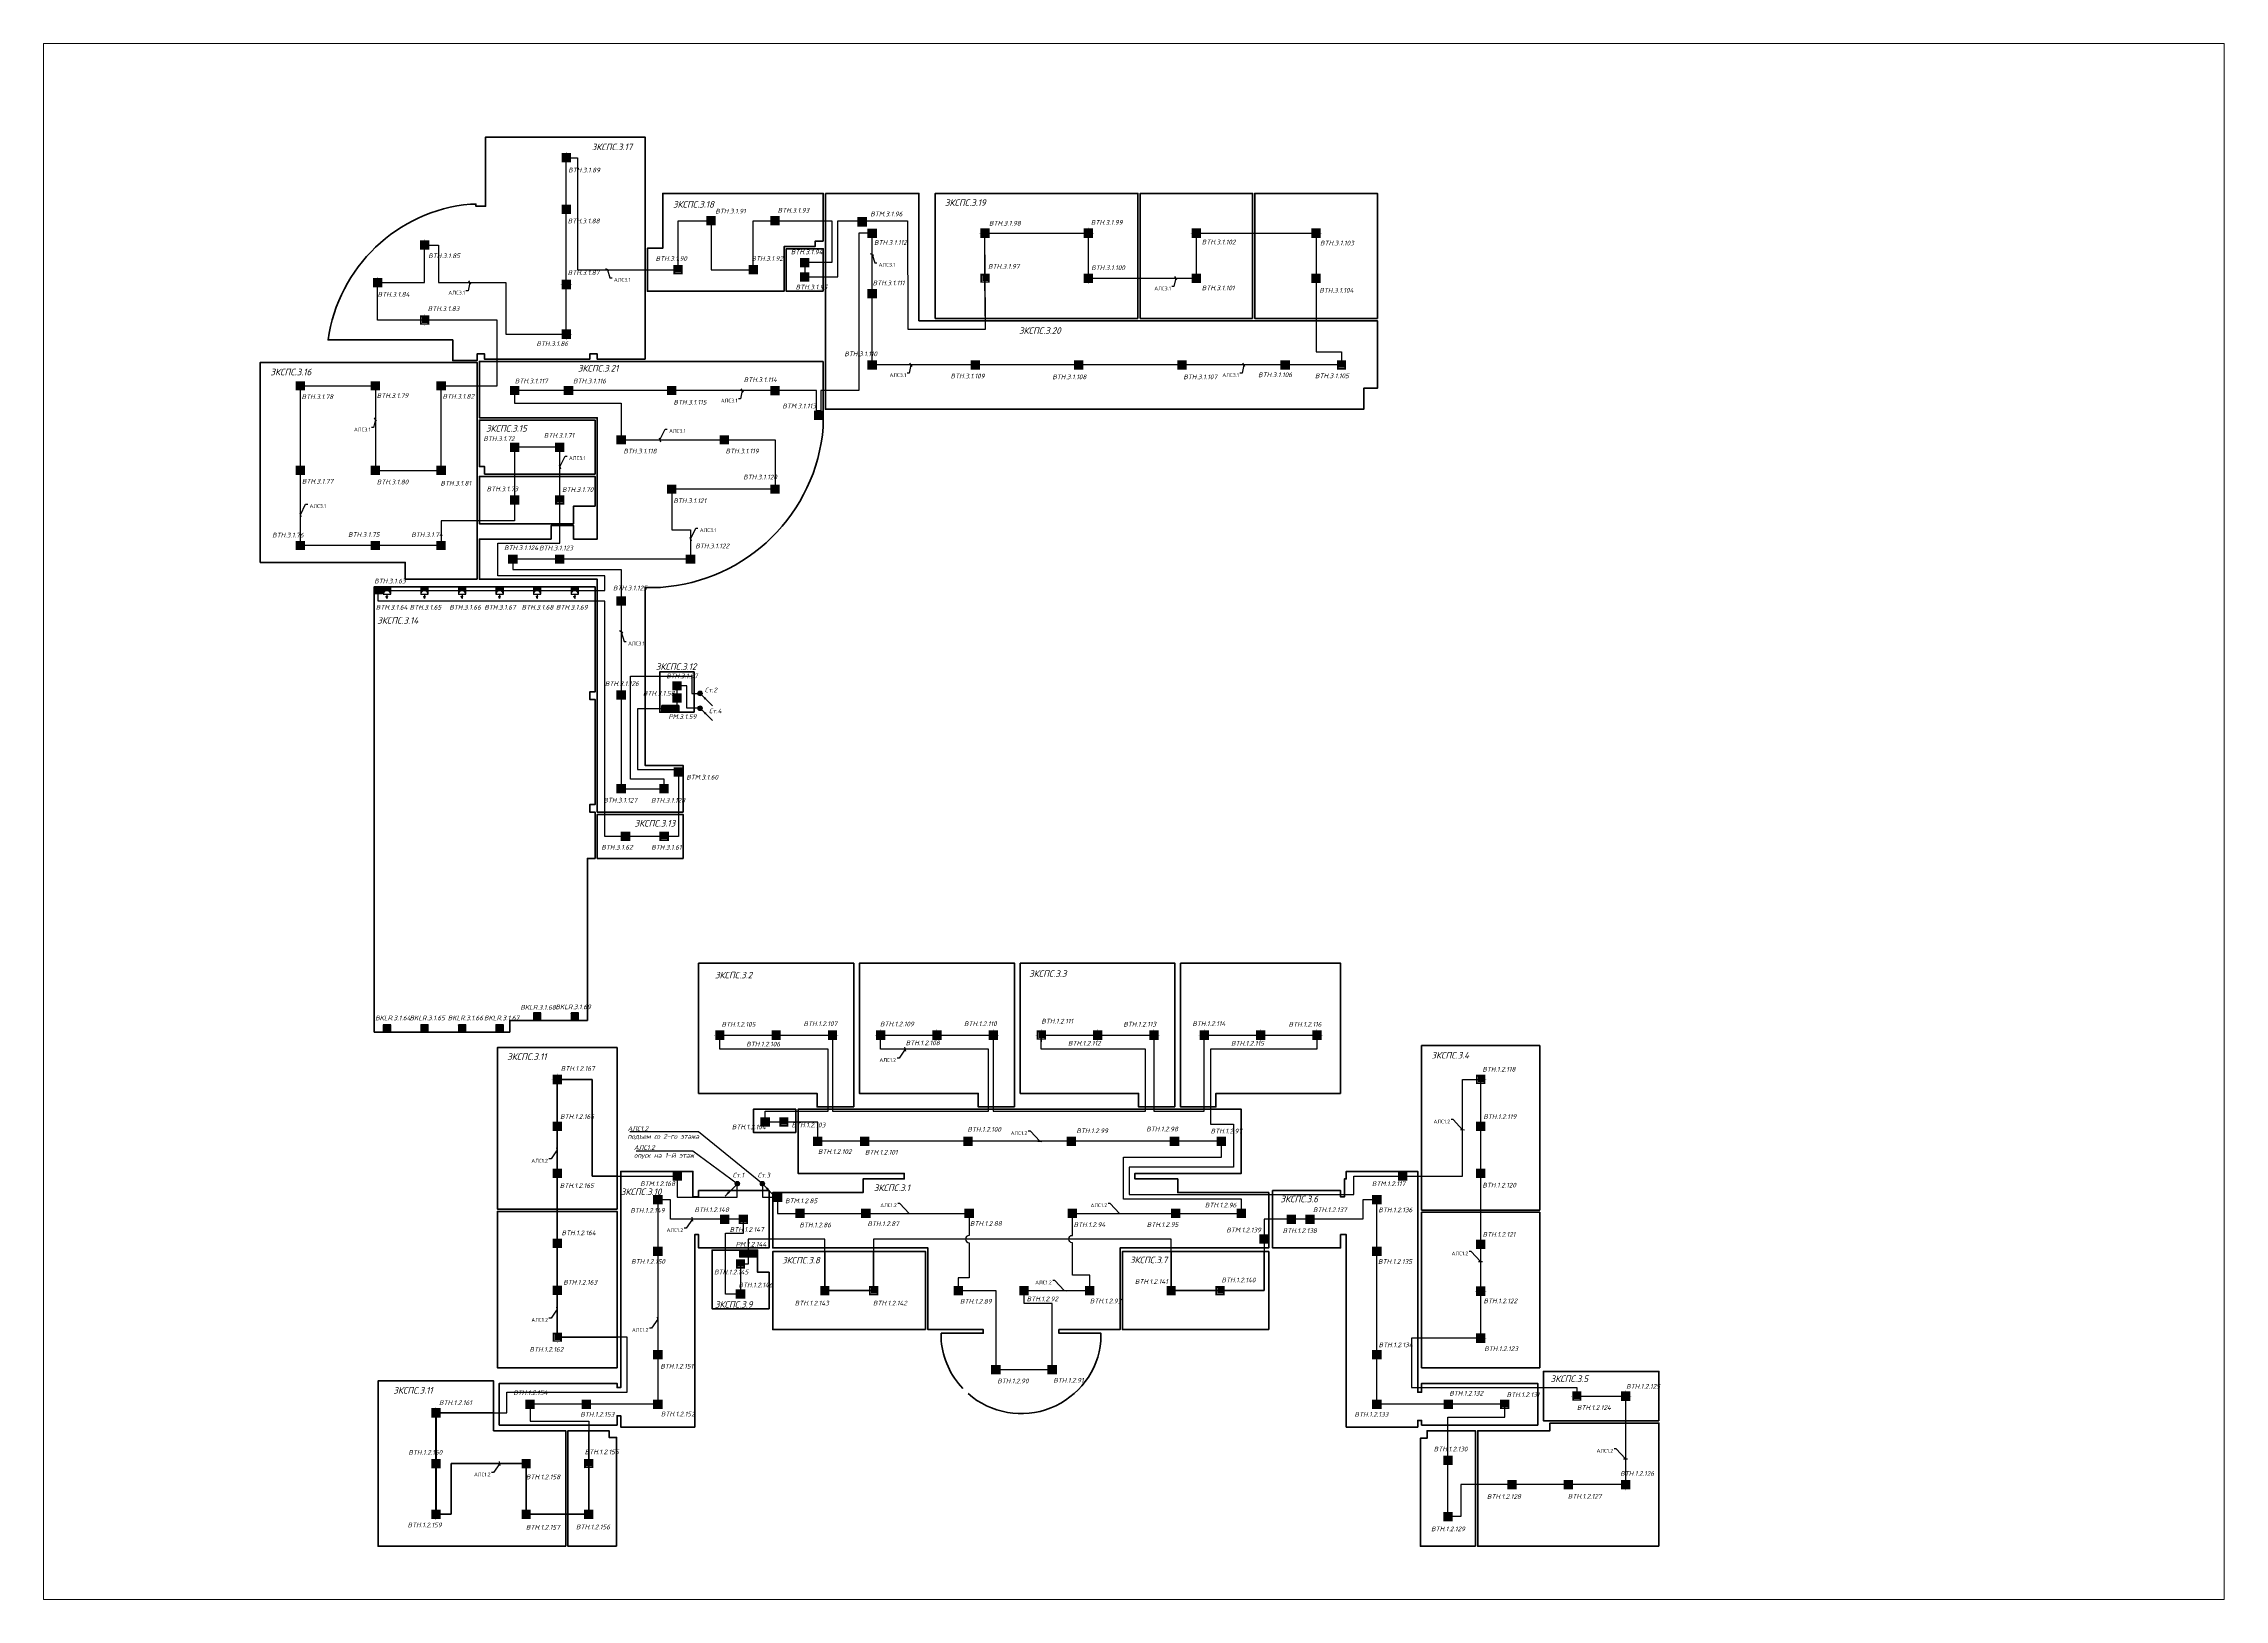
# Paper-space layout 'ПР3' of a CAD drawing. Header units: millimetres. Extents: x 21 to 1183, y 7 to 835.
# The model-space entities are those that its viewports show. They can reach past a viewport. Long polylines and large blocks are cut down to what shows.
import ezdxf
from ezdxf import colors
from ezdxf.entities.mleader import LeaderData, LeaderLine
from ezdxf.enums import TextEntityAlignment as Align
from ezdxf.math import Vec2, Vec3

# ---------------------------------------------------------------- set-up
doc = ezdxf.new("R2010")
doc.units = ezdxf.units.MM
doc.header["$LTSCALE"] = 0.5
doc.linetypes.add('CONTI', pattern=[0])
doc.layers.get('0').update_dxf_attribs({"lineweight": 18})
doc.layers.get('Defpoints').update_dxf_attribs({"color": 4, "lineweight": 140})
for name, color, linetype, lineweight in [('! BSN__тонкая  текст - 015', 250, 'Continuous', 15), ('! ЗКПС НОМЕР 1', 4, 'Continuous', 50), ('13_text', 250, 'Continuous', 15), ('13_АПС_кабели', 1, 'Continuous', 30), ('13_АПС_оборудование', 1, 'Continuous', 30), ('13_АПС_текст', 1, 'Continuous', 30), ('13_СС_СОТС_выноски', 7, 'Continuous', 25), ('BSN__основная - 06', 1, 'Continuous', 60), ('АР_Штриховка_Стималит', 5, 'Continuous', 0)]:
    doc.layers.add(name, color=color, linetype=linetype, lineweight=lineweight)
doc.layers.add('! ЗКПС НОМЕР 2', color=7, linetype='Continuous', lineweight=0, true_color=0xf3aae6, transparency=0.5)
doc.styles.add('BDG_T_R', font='GOST Common.ttf')
doc.styles.add('ISOCPEUR', font='isocpeui.ttf', dxfattribs={"height": 250})
doc.linetypes.add('Рабочее в трубе  _о_о_', pattern='A,5,2,[133,ltypeshp.shx,S=0.4,R=0,X=0,Y=0.75],3', length=10)

# ---------------------------------------------------------------- blocks, each defined once
blk = doc.blocks.new('101')
at = {"layer": '! ЗКПС НОМЕР 2', "true_color": 0xffffff, "transparency": 33554687}
h = blk.add_hatch(color=7, dxfattribs=at)
h.dxf.hatch_style = 1
h.paths.add_polyline_path([(-12942, -22141.9), (-12947, -22141.9), (-12947, -22146.8), (-12942, -22146.8)])
at = {"layer": 'BSN__основная - 06', "color": 1, "lineweight": 30, "ltscale": 100, "const_width": 0.03, "elevation": 0}
blk.add_lwpolyline([(-12947, -22141.9), (-12942, -22141.9), (-12942, -22146.8), (-12947, -22146.8)], close=True, dxfattribs=at)
at = {"layer": 'BSN__основная - 06', "color": 1, "lineweight": 30, "ltscale": 100, "const_width": 0.07, "elevation": 0}
blk.add_lwpolyline([(-12943.9, -22142.7), (-12945, -22143.9), (-12943.9, -22144.8), (-12945, -22145.9)], dxfattribs=at)
blk = doc.blocks.new('102')
at = {"layer": '! ЗКПС НОМЕР 1', "true_color": 0x78b1e2}
h = blk.add_hatch(color=143, dxfattribs=at)
h.dxf.hatch_style = 1
h.paths.add_polyline_path([(1716.1, -5163), (1711.2, -5163), (1711.2, -5168), (1716.1, -5168)])
at = {"layer": '! BSN__тонкая  текст - 015', "color": 1, "lineweight": 30, "ltscale": 100, "const_width": 0.05}
for points in [[(1711.1, -5165.5), (1710.6, -5165.5)], [(1713.6, -5162.5), (1713.6, -5163)], [(1713.6, -5168), (1713.6, -5168.6)], [(1716.7, -5165.5), (1716.1, -5165.5)]]:
    blk.add_lwpolyline(points, dxfattribs=at)
at = {"layer": '! BSN__тонкая  текст - 015', "color": 1, "lineweight": 30, "ltscale": 100, "const_width": 0.03, "elevation": 0}
blk.add_lwpolyline([(1711.2, -5163), (1716.1, -5163), (1716.1, -5168), (1711.2, -5168)], close=True, dxfattribs=at)
at = {"color": 1, "lineweight": 5, "ltscale": 100, "const_width": 0.03, "elevation": 0}
blk.add_lwpolyline([(1714.2, -5164.4), (1713.1, -5165), (1714.2, -5166), (1713.1, -5166.6)], dxfattribs=at)
blk = doc.blocks.new('ФОН')
at = {"color": 1, "linetype": 'Continuous', "lineweight": 30, "transparency": 33554559}
blk.add_lwpolyline([(68.6, 234.4), (73.7, 234.4), (73.7, 239.5), (68.6, 239.5)], close=True, dxfattribs=at)
blk = doc.blocks.new('мчсяячмафыв')
h = blk.add_hatch(color=1)
h.dxf.hatch_style = 1
h.paths.add_polyline_path([(0.6, -0.8), (0.6, -0.6), (-4.6, -0.6), (-4.6, -5.7), (0.4, -5.7, -1)])
at = {"color": 1}
for points in [[(0.6, -3.2), (3.4, -3.2)], [(3.4, -3.2), (1.9, -2.6)], [(3.4, -3.2), (1.9, -3.7)]]:
    blk.add_lwpolyline(points, dxfattribs=at)
blk.add_arc((0.5, -3.2), 2.48, 87.8291, 272.1709, dxfattribs=at)
blk.add_blockref('ФОН', (-73.2, -240.1))
blk = doc.blocks.new('ИПР1')
at = {"layer": 'АР_Штриховка_Стималит', "ltscale": 0.01, "true_color": 0xffffff}
h = blk.add_hatch(color=7, dxfattribs=at)
h.dxf.hatch_style = 1
h.paths.add_polyline_path([(-11645.5, -30228.9), (-11645.5, -30233.8), (-11640.6, -30233.8), (-11640.6, -30228.9)])
at = {"layer": 'BSN__основная - 06', "ltscale": 100, "const_width": 0.1}
blk.add_lwpolyline([(-11645.5, -30228.9), (-11640.6, -30228.9), (-11640.6, -30233.8), (-11645.5, -30233.8)], close=True, dxfattribs=at)
for points in [[(-11644.9, -30229.4), (-11644.8, -30229.6), (-11644.8, -30229.6), (-11644.8, -30229.7), (-11644.7, -30229.7), (-11644.7, -30229.8), (-11644.7, -30229.8), (-11644.6, -30229.9), (-11644.6, -30230), (-11644.6, -30230), (-11644.5, -30230.1), (-11644.4, -30230.2), (-11644.4, -30230.2), (-11644.3, -30230.3), (-11644.2, -30230.4), (-11644.1, -30230.5), (-11644, -30230.5), (-11643.9, -30230.6), (-11643.8, -30230.6), (-11643.7, -30230.7), (-11643.6, -30230.7), (-11643.5, -30230.8), (-11643.4, -30230.8), (-11643.2, -30230.8), (-11643, -30230.8), (-11642.7, -30230.8), (-11642.5, -30230.7), (-11642.3, -30230.7), (-11642, -30230.5), (-11641.8, -30230.4), (-11641.6, -30230.2), (-11641.5, -30230), (-11641.3, -30229.8), (-11641.2, -30229.5), (-11641.2, -30229.4)], [(-11643, -30230.8), (-11643, -30233.3)]]:
    blk.add_lwpolyline(points, dxfattribs=at)
blk = doc.blocks.new('*U37')
at = {"linetype": 'Continuous', "lineweight": 20, "true_color": 0xffffff, "transparency": 33554559}
h = blk.add_hatch(color=7, dxfattribs=at)
h.dxf.hatch_style = 1
h.paths.add_polyline_path([(-218, 521), (-218, -276), (1786, -276), (1786, 521)])
h.paths.add_polyline_path([(-1570, -1070), (1673, -1070), (1673, -565), (-1570, -565)], flags=9)
at = {"color": 1, "lineweight": 50, "transparency": 33554559}
blk.add_lwpolyline([(-218, 521), (1786, 521), (1786, -276), (-218, -276)], close=True, dxfattribs=at)
at = {"color": 1, "transparency": 33554559, "insert": (-42, 390), "char_height": 500, "attachment_point": 1, "style": 'ISOCPEUR'}
blk.add_mtext_dynamic_manual_height_columns('РМ-1', width=896.24, gutter_width=1500, heights=[0], dxfattribs=at)
at = {"color": 5, "transparency": 33554559, "style": 'ISOCPEUR'}
blk.add_attdef('ПОМ.', text='', height=200, dxfattribs=at).set_placement((-37, 473), align=Align.RIGHT)
at = {"transparency": 33554559, "style": 'ISOCPEUR'}
blk.add_attdef('НУМЕРАЦИЯ', (-505, 1445), '', height=500, dxfattribs=at)
at = {"transparency": 33554559, "style": 'ISOCPEUR', "flags": 1}
blk.add_attdef('НОМ', (1222, 570), '', height=250, dxfattribs=at)
at = {"color": 6, "lineweight": 20, "transparency": 33554559, "style": 'ISOCPEUR', "flags": 1}
for tag, p in [('ПОМЕЩЕНИЕ', (1645, -43)), ('ИД', (2550, -400))]:
    blk.add_attdef(tag, p, '', height=250, dxfattribs=at)
at = {"color": 6, "lineweight": 40, "transparency": 33554559, "style": 'ISOCPEUR'}
blk.add_attdef('СЛУЖЕБНЫЙОТКР', (-997, -747), '', height=220, dxfattribs=at)
at = {"color": 2, "linetype": 'Continuous', "lineweight": 30, "transparency": 33554559, "style": 'ISOCPEUR', "flags": 1}
blk.add_attdef('ID', (2010, -411), '', height=250, dxfattribs=at)
blk = doc.blocks.new('*U36')
at = {"linetype": 'Continuous', "lineweight": 20, "true_color": 0xffffff, "transparency": 33554559}
h = blk.add_hatch(color=7, dxfattribs=at)
h.dxf.hatch_style = 1
h.paths.add_polyline_path([(0, -599), (979, -599), (979, 237), (0, 237)])
at = {"color": 1, "lineweight": 50, "transparency": 33554559}
blk.add_lwpolyline([(0, 237), (979, 237), (979, -599), (0, -599)], close=True, dxfattribs=at)
at = {"color": 1, "transparency": 33554559, "insert": (227, -14), "char_height": 350, "attachment_point": 1, "style": 'ISOCPEUR'}
blk.add_mtext_dynamic_manual_height_columns('ИЗ', width=896.24, gutter_width=1500, heights=[0], dxfattribs=at)
at = {"color": 5, "transparency": 33554559, "style": 'ISOCPEUR'}
blk.add_attdef('ПОМ.', text='', height=200, dxfattribs=at).set_placement((-37, 473), align=Align.RIGHT)
at = {"transparency": 33554559, "style": 'ISOCPEUR', "flags": 1}
blk.add_attdef('НОМ', (1222, 570), '', height=250, dxfattribs=at)
at = {"transparency": 33554559, "style": 'ISOCPEUR'}
blk.add_attdef('НУМЕРАЦИЯ', (1345, -20), '', height=500, dxfattribs=at)
at = {"color": 6, "lineweight": 20, "transparency": 33554559, "style": 'ISOCPEUR', "flags": 1}
for tag, p in [('ПОМЕЩЕНИЕ', (1645, -43)), ('ИД', (2550, -400))]:
    blk.add_attdef(tag, p, '', height=250, dxfattribs=at)
at = {"color": 6, "lineweight": 40, "transparency": 33554559, "style": 'ISOCPEUR'}
blk.add_attdef('СЛУЖЕБНЫЙОТКР', (-997, -747), '', height=220, dxfattribs=at)
at = {"color": 2, "linetype": 'Continuous', "lineweight": 30, "transparency": 33554559, "style": 'ISOCPEUR', "flags": 1}
blk.add_attdef('ID', (2010, -411), '', height=250, dxfattribs=at)
blk = doc.blocks.new('746')
at = {"layer": '! ЗКПС НОМЕР 1', "true_color": 0x78b1e2}
h = blk.add_hatch(color=143, dxfattribs=at)
h.dxf.hatch_style = 1
h.paths.add_polyline_path([(846.5, -5270.4), (846.5, -5275.2), (851.4, -5275.2), (851.4, -5270.4)])
h.paths.add_polyline_path([(850.5, -5271.3), (850.5, -5274.4), (847.4, -5274.4), (847.4, -5271.3)], flags=16)
at = {"layer": 'АР_Штриховка_Стималит', "true_color": 0xffffff}
h = blk.add_hatch(color=7, dxfattribs=at)
h.dxf.hatch_style = 1
h.paths.add_polyline_path([(847.5, -5271.3), (847.5, -5274.3), (850.5, -5274.3), (850.5, -5271.3)])
at = {"layer": '! BSN__тонкая  текст - 015', "color": 1, "lineweight": 30, "ltscale": 100, "const_width": 0.05}
for points in [[(846.4, -5272.8), (845.9, -5272.8)], [(848.9, -5269.7), (848.9, -5270.3)], [(852, -5272.8), (851.4, -5272.8)], [(848.9, -5275.3), (848.9, -5275.8)]]:
    blk.add_lwpolyline(points, dxfattribs=at)
at = {"color": 1, "lineweight": 5, "ltscale": 100, "elevation": 0}
for points, const_width in [([(846.5, -5275.3), (851.4, -5275.3), (851.4, -5270.3), (846.5, -5270.3)], 0.03), ([(847.5, -5274.3), (850.5, -5274.3), (850.5, -5271.3), (847.5, -5271.3)], 0.01)]:
    blk.add_lwpolyline(points, close=True, dxfattribs=dict(at, const_width=const_width))
at = {"color": 1, "lineweight": 5, "ltscale": 100, "const_width": 0.03, "elevation": 0}
blk.add_lwpolyline([(849.5, -5271.7), (848.4, -5272.3), (849.5, -5273.3), (848.4, -5273.9)], dxfattribs=at)
blk = doc.blocks.new('748')
at = {"layer": 'АР_Штриховка_Стималит', "true_color": 0xffffff}
h = blk.add_hatch(color=7, dxfattribs=at)
h.dxf.hatch_style = 1
h.paths.add_polyline_path([(1611.5, -5339.8), (1606.6, -5339.8), (1606.6, -5344.7), (1611.5, -5344.7)])
h.paths.add_polyline_path([(1610.6, -5340.7), (1610.6, -5343.8), (1607.6, -5343.8), (1607.6, -5340.7)], flags=16)
h = blk.add_hatch(color=7, dxfattribs=at)
h.dxf.hatch_style = 1
h.paths.add_polyline_path([(1607.6, -5340.7), (1607.6, -5343.7), (1610.6, -5343.7), (1610.6, -5340.7)])
at = {"color": 1, "lineweight": 5, "ltscale": 100, "elevation": 0}
for points, const_width in [([(1606.6, -5344.7), (1611.6, -5344.7), (1611.6, -5339.8), (1606.6, -5339.8)], 0.03), ([(1607.6, -5343.7), (1610.6, -5343.7), (1610.6, -5340.7), (1607.6, -5340.7)], 0.01)]:
    blk.add_lwpolyline(points, close=True, dxfattribs=dict(at, const_width=const_width))
at = {"color": 1, "lineweight": 5, "ltscale": 100, "const_width": 0.03, "elevation": 0}
blk.add_lwpolyline([(1609.6, -5341.1), (1608.5, -5341.7), (1609.7, -5342.7), (1608.5, -5343.3)], dxfattribs=at)
blk = doc.blocks.new('*U54')
at = {"transparency": 33554687}
h = blk.add_hatch(color=0, dxfattribs=at)
h.dxf.hatch_style = 1
h.paths.add_polyline_path([(125, 0, 1), (-125, 0, 1)])
h = blk.add_hatch(color=0, dxfattribs=at)
h.dxf.hatch_style = 1
h.paths.add_polyline_path([(491, -407), (407, -491), (654, -654)])
at = {"color": 0, "lineweight": 15, "transparency": 33554687}
blk.add_lwpolyline([(654, -654), (88, -88)], dxfattribs=at)
at = {"color": 0, "transparency": 33554687}
blk.add_circle((0, 0), 125, dxfattribs=at)
blk = doc.blocks.new('_None')
blk = doc.blocks.new('*U62')
at = {"transparency": 33554687}
h = blk.add_hatch(color=0, dxfattribs=at)
h.dxf.hatch_style = 1
h.paths.add_polyline_path([(125, 0, 1), (-125, 0, 1)])
h = blk.add_hatch(color=0, dxfattribs=at)
h.dxf.hatch_style = 1
h.paths.add_polyline_path([(-336, -251), (-251, -336), (-88, -88)])
at = {"color": 0, "lineweight": 15, "transparency": 33554687}
blk.add_lwpolyline([(-88, -88), (-654, -654)], dxfattribs=at)
at = {"color": 0, "transparency": 33554687}
blk.add_circle((0, 0), 125, dxfattribs=at)
blk = doc.blocks.new('*U56')
at = {"transparency": 33554687}
h = blk.add_hatch(color=0, dxfattribs=at)
h.dxf.hatch_style = 1
h.paths.add_polyline_path([(125, 0, 1), (-125, 0, 1)])
h = blk.add_hatch(color=0, dxfattribs=at)
h.dxf.hatch_style = 1
h.paths.add_polyline_path([(-336, -251), (-251, -336), (-88, -88)])
at = {"color": 0, "lineweight": 15, "transparency": 33554687}
blk.add_lwpolyline([(-88, -88), (-654, -654)], dxfattribs=at)
at = {"color": 0, "transparency": 33554687}
blk.add_circle((0, 0), 125, dxfattribs=at)
blk = doc.blocks.new('A$C9eb36a08')
h = blk.add_hatch(color=1)
h.dxf.hatch_style = 1
edge = h.paths.add_edge_path()
edge.add_line((201, 206), (-199, 206))
edge.add_line((-199, 206), (-199, -193))
edge.add_line((-199, -193), (201, -193))
edge.add_arc((199, 7), 200, 89.66539, 270.33461, ccw=False)
at = {"color": 1}
blk.add_arc((200, 7), 200, 89.69922, 270.30078, dxfattribs=at)
at = {"xscale": 77.8752, "yscale": 77.8752, "zscale": 77.8752}
blk.add_blockref('ФОН', (-5542, -18447), dxfattribs=at)
blk = doc.blocks.new('_Oblique')
at = {"color": 0, "linetype": 'ByBlock', "lineweight": -2, "transparency": 33554687}
blk.add_line((-0.5, -0.5), (0.5, 0.5), dxfattribs=at)

msp = doc.modelspace()

# ---------------------------------------------------------------- linework, layer by layer
at = {"layer": '! ЗКПС НОМЕР 1', "color": 25, "transparency": 33554559}
msp.add_lwpolyline([(72392.44182, 118520.66397), (69842.39692, 118520.67805), (69842.39692, 118800.68246), (69442.39692, 118800.68246), (69442.39692, 118520.67417), (63842.39692, 118520.6744), (63842.39692, 118800.68246), (63442.39692, 118800.68246), (63442.39692, 118800.68246), (63442.39692, 118800.68246), (63442.39692, 118800.68246), (63442.39692, 118450.68246), (62142.39666, 118450.68246), (62142.39692, 119550.64195), (55504.84709, 119550.64195, -0.347290546), (63082.39692, 126783.98253), (63382.39692, 126783.98253), (63382.39692, 126660.68246), (63892.39692, 126660.68246), (63892.39692, 130350.68246), (72392.39692, 130350.68246), (72392.39692, 124085.24505), (72392.39692, 124085.11445), (72392.39692, 124085.11445), (72392.39692, 124085.11445)], format="xyb", close=True, dxfattribs=at)
at = {"layer": '! ЗКПС НОМЕР 1', "color": 163, "transparency": 33554559}
for points in [[(81877.39692, 124800.68246), (81442.39692, 124800.68246), (81442.39692, 124520.68246), (79791.22553, 124520.68246), (79791.22553, 122140.31707), (75345, 122140.31707), (75345, 122140.31707), (75345, 122140.31707), (75345, 122140.31707), (72512.39692, 122140.31707), (72512.39692, 124432.27987), (73332.39692, 124432.27987), (73332.39692, 127350.68246), (81877.39692, 127350.68246)], [(81877.15104, 122140.10324), (79911.22553, 122140.15404), (79911.22553, 124400.68246), (81877.39692, 124400.68246)], [(74412.94725, 91935.68246), (69842.39692, 91935.68246), (69842.39692, 94280.67586), (74412.94725, 94280.67586)]]:
    msp.add_lwpolyline(points, close=True, dxfattribs=at)
at = {"layer": '! ЗКПС НОМЕР 1', "color": 84, "ltscale": 100, "transparency": 33554559}
msp.add_lwpolyline([(81997.39692, 127350.68246), (81997.39692, 118520.69154), (81997.39692, 115850.68246), (110670.41231, 115850.68255), (110670.41231, 116969.25196), (111392.39692, 116969.25187), (111392.39953, 120570.68246), (86972.39692, 120570.75859), (86972.39692, 123092.7526), (86972.39692, 127350.68246), (81997.39692, 127350.68246)], dxfattribs=at)
at = {"layer": '! ЗКПС НОМЕР 1', "color": 200, "transparency": 33554559}
for points in [[(98638.85334, 120690.72906), (87842.39692, 120690.72906), (87842.39692, 127350.68704), (98642.39719, 127351.18718)], [(104742.96415, 120690.73397), (98758.85336, 120690.72903), (98762.39694, 127350.68246), (104743.04083, 127350.68246)], [(111393.00015, 120690.70201), (104863.08798, 120690.7318), (104863.04083, 127350.68246), (111393.00015, 127350.68246)], [(63442.39692, 106800.68246), (59612.27572, 106800.68246), (59612.27572, 107700.68246), (57862.27575, 107700.68246), (51892.39692, 107700.68246), (51892.39692, 112070.52311), (51892.39692, 112070.52311), (51892.39692, 112070.52311), (51892.39692, 112070.52311), (51892.39692, 118350.68246), (63442.39668, 118350.68241)], [(100612.45853, 78700.32862), (98678.76325, 78700.30362), (98678.76325, 79418.46637), (92367.3851, 79418.46637), (92367.45853, 86350.68246), (100612.45853, 86350.68246)], [(109437.45853, 79418.46228), (102790.33609, 79418.46228), (102790.33609, 78700.30138), (100912.45853, 78700.32862), (100912.45853, 86350.68246), (109437.45853, 86350.68246)]]:
    msp.add_lwpolyline(points, close=True, dxfattribs=at)
at = {"layer": '! ЗКПС НОМЕР 1', "color": 30, "true_color": 0xf26722, "transparency": 33554559}
msp.add_lwpolyline([(81877.39692, 118400.6847), (81877.39692, 114910.68246, -0.3720169193), (73202.27575, 106369.37395), (72392.27575, 106369.37395), (72392.27575, 98935.68246), (72392.29322, 98933.19953), (72392.25828, 96888.16537), (74412.94725, 96890.6483), (74412.94725, 94400.67586), (69842.39692, 94400.67586), (69842.39692, 106800.68246), (63562.39692, 106800.68246), (63562.39683, 108941.23183), (67382.39638, 108941.23146), (67382.39645, 109661.23108), (68581.75878, 109661.23108), (68582.92574, 108941.23064), (69845.84737, 108941.2313), (69842.39692, 112070.0016), (69842.39692, 112070.0016), (69842.39692, 112070.0016), (69842.39692, 112070.0016), (69842.39695, 115400.6822), (63562.39671, 115400.68188), (63562.39668, 118400.71458), (81877.39692, 118400.6847)], format="xyb", dxfattribs=at)
at = {"layer": '! ЗКПС НОМЕР 1', "transparency": 33554559}
msp.add_lwpolyline([(81842.39692, 118400.68246), (81842.39692, 118400.68435)], dxfattribs=at)
msp.add_lwpolyline([(81842.39692, 118400.68246), (81842.39692, 118400.68246)], close=True, dxfattribs=at)
at = {"layer": '! ЗКПС НОМЕР 1', "color": 40, "transparency": 33554559}
for points in [[(69722.39696, 112400.6822), (63842.39696, 112400.6822), (63842.39692, 112800.68246), (63562.39668, 112800.68246), (63562.39668, 115280.68246), (69722.39692, 115280.68246)], [(69722.39692, 110701.09059), (68580.07103, 110702.54005), (68581.59669, 109761.23354), (63562.39679, 109761.23106), (63562.39679, 112280.68246), (69722.39692, 112280.68246)], [(83502.45853, 78700.32862), (81547.00584, 78700.32862), (81547.00584, 79418.46637), (75237.45853, 79418.46637), (75237.45853, 86350.68246), (83502.45853, 86350.68246)], [(92067.45853, 78700.32862), (90133.76325, 78700.30362), (90133.76325, 79418.44137), (83802.45853, 79418.44137), (83802.45853, 86350.67184), (92067.45853, 86350.68246)], [(120037.45853, 73210.68246), (113747.45853, 73210.68246), (113747.45853, 78313.72012), (113747.45853, 78313.72012), (113747.45853, 78313.72012), (113747.45853, 78313.72012), (113747.45853, 81966.07267), (120037.45853, 81966.07267)], [(80414.85484, 77348.71159), (78157.77776, 77348.71159), (78157.77776, 78580.38864), (80414.85484, 78580.38864)], [(120037.45853, 64815.68246), (119937.45853, 64815.68246), (113747.45853, 64815.68246), (113747.45853, 73090.68246), (120037.45853, 73090.68246)]]:
    msp.add_lwpolyline(points, close=True, dxfattribs=at)
at = {"layer": '! ЗКПС НОМЕР 1', "color": 84, "transparency": 33554559}
for points in [[(65187.45853, 82685.68246), (57962.27575, 82685.68246), (57962.27575, 82685.68246), (57962.27575, 82685.68246), (57962.27575, 82685.68246), (57962.27575, 94488.53323), (57962.27575, 94488.53323), (57962.27575, 94488.53323), (57962.27575, 94488.53323), (57962.27575, 106400.68246), (57962.27575, 106400.68246), (57962.27575, 106400.68246), (57962.27575, 106400.68246), (69722.39692, 106400.68246), (69722.39692, 100800.68246), (69442.39692, 100800.68246), (69442.39692, 100400.68246), (69722.39692, 100400.68246), (69722.39692, 94800.68246), (69442.39692, 94800.68246), (69442.39692, 94400.68246), (69722.39692, 94400.68246), (69722.39692, 92976.36406), (69722.39692, 91935.68246), (69322.27575, 91935.68246), (69322.27575, 83308.06689), (66427.45851, 83308.05943), (66427.45853, 83307.55073), (65187.45853, 83307.00705)], [(68162.49104, 55305.68235), (58172.45853, 55305.68246), (58172.45853, 64113.42716), (58172.45853, 64113.42716), (58172.45853, 64113.42716), (64322.45853, 64113.42716), (64322.46128, 61455.68246), (65562.46064, 61455.69821), (68162.49104, 61455.68246)], [(126387.45853, 61988.649), (120237.79402, 61988.649), (120237.45853, 64615.68246), (126387.45853, 64615.68246)], [(126387.45853, 55305.68246), (116737.45853, 55305.68246), (116737.45853, 61455.68309), (118997.45853, 61455.68246), (118997.45853, 61455.68246), (120587.4587, 61455.68246), (120587.46093, 61868.649), (126387.45853, 61868.649)], [(70872.45853, 55305.68246), (68282.49104, 55305.68246), (68282.45853, 61455.66877), (70472.45421, 61455.68246), (70472.45421, 61105.68229), (70872.45853, 61105.68229)], [(116617.49104, 55305.69795), (113687.45853, 55305.68246), (113687.45853, 61055.68246), (114037.45655, 61055.68246), (114037.4587, 61454.29058), (116617.45853, 61455.68246)]]:
    msp.add_lwpolyline(points, close=True, dxfattribs=at)
at = {"layer": '! ЗКПС НОМЕР 1', "color": 160, "transparency": 33554559}
for points in [[(75003.18861, 99715.68246), (74279.39861, 99715.68246), (73172.27575, 99715.68246), (73174.10146, 101865.68246), (75003.18861, 101865.68246)], [(78992.45853, 67956.81086), (75957.3538, 67956.78746), (75957.3193, 71076.0389), (78384.25764, 71075.69709), (78384.29696, 69895.69795), (78992.45853, 69895.69795)]]:
    msp.add_lwpolyline(points, close=True, dxfattribs=at)
at = {"layer": '! ЗКПС НОМЕР 1', "color": 30, "true_color": 0xf26722, "transparency": 33554559}
for points in [[(70897.45853, 73260.68246), (64522.45853, 73260.68246), (64522.44513, 81866.07267), (70897.44513, 81866.07267), (70897.45853, 78285.68603), (70896.24231, 78285.68603), (70898.67474, 77045.16828), (70897.45853, 77046.18314)], [(70897.45853, 64815.68246), (70897.45853, 64815.68246), (70897.45853, 64815.68246), (64522.45853, 64815.68246), (64522.45853, 73140.68246), (70897.45853, 73140.68246), (70897.45853, 64815.68246)]]:
    msp.add_lwpolyline(points, close=True, dxfattribs=at)
at = {"layer": '! ЗКПС НОМЕР 1', "color": 163, "transparency": 33554559}
msp.add_lwpolyline([(89310.16825, 63710.57495, -0.1673533343), (88162.02695, 66245.68246), (88162.02695, 66645.68246), (90405.4761, 66645.68246), (90405.4761, 66845.68246), (90405.4761, 66845.68246), (90405.4761, 66845.68246), (90405.4761, 66845.68246), (87452.46399, 66845.68246), (87452.46399, 71195.68497), (79192.45853, 71195.68246), (79192.45853, 74144.47338), (83997.45853, 74144.47338), (83997.45853, 74865.68246), (86192.45853, 74865.68246), (86192.45853, 75165.68246), (80535.18382, 75165.68246), (80534.86899, 78580.32862), (92067.45853, 78580.32862), (92067.45853, 78580.32862), (92067.45853, 78580.32862), (92067.45853, 78580.32862), (104140.04806, 78580.32862), (104139.73324, 75165.68246), (98482.45853, 75165.68246), (98482.45853, 74865.68246), (100757.45853, 74865.68246), (100760.9082, 74144.5329), (105607.45853, 74144.5329), (105607.46362, 71195.6905), (97690.83614, 71195.68809), (97690.83614, 71195.68809), (97690.83595, 66845.68246), (94429.47896, 66845.68246), (94429.47896, 66645.68246), (96672.15602, 66645.68246), (96672.15602, 66245.68246, -0.6128200457), (89592.60051, 63437.82939)], format="xyb", dxfattribs=at)
at = {"layer": '! ЗКПС НОМЕР 1', "color": 171, "transparency": 33554559}
msp.add_lwpolyline([(75037.45853, 61655.68246), (71097.45853, 61655.68246), (71097.45853, 62255.68246), (70897.45853, 62255.68246), (70897.45853, 61755.68246), (64622.45853, 61755.68246), (64622.45853, 63975.68251), (70897.45853, 63975.68251), (70897.45853, 63755.68251), (71097.45853, 63755.68251), (71097.45853, 75265.68245), (74937.45853, 75265.68245), (74937.45853, 73908.16474), (75237.45922, 73908.16474), (75237.45853, 74244.47338), (78992.45853, 74244.47337), (78992.45853, 71195.69361), (75237.45853, 71195.69286), (75237.48662, 71908.1603), (75037.43044, 71908.16919)], close=True, dxfattribs=at)
at = {"layer": '! ЗКПС НОМЕР 1', "color": 11, "true_color": 0xf27172, "transparency": 33554559}
msp.add_lwpolyline([(113547.45853, 61655.68246), (109737.45853, 61655.68246), (109737.45853, 71908.16474), (109437.45853, 71908.16474), (109437.45853, 71195.68246), (105807.45853, 71195.69078), (105807.45853, 74244.47338), (109437.45853, 74244.47338), (109437.45853, 73908.16474), (109637.45853, 73908.16474), (109637.45853, 74865.68246), (109737.45853, 74865.68246), (109737.45853, 75265.68246), (113547.45853, 75265.68246), (113547.45853, 63505.40613), (113747.45853, 63505.40613), (113747.45853, 63975.68251), (119937.45853, 63975.68251), (119937.45853, 61755.68246), (113747.45853, 61755.68246), (113747.45853, 62005.51777), (113547.45853, 62005.40613)], close=True, dxfattribs=at)
at = {"layer": '! ЗКПС НОМЕР 1', "color": 242, "true_color": 0xcd2027, "transparency": 33554559}
msp.add_lwpolyline([(87332.4791, 66845.68246), (79192.45853, 66845.68246), (79192.45853, 70995.68154), (87332.44888, 70995.68337)], close=True, dxfattribs=at)
at = {"layer": '! ЗКПС НОМЕР 1', "color": 25, "transparency": 33554559}
msp.add_lwpolyline([(105607.45853, 66845.68497), (97812.0004, 66845.67995), (97810.85421, 70995.68246), (105607.45853, 70995.68246)], close=True, dxfattribs=at)
at = {"layer": '13_АПС_кабели', "transparency": 33554687}
msp.add_lwpolyline([(75322.27575, 99934.8941), (74609.46722, 99934.8941), (74609.46722, 101128.0376), (74088.64503, 101128.0376), (74088.64503, 99905.36044), (71982.15945, 99905.36044), (71982.15945, 96670.16093), (74164.98436, 96670.16093), (74164.98436, 93108.10316), (73402.64686, 93108.10316), (71349.46358, 93108.10316), (70254.06535, 93108.10316), (70254.06535, 105639.83485), (58180.53239, 105639.83485), (58180.53239, 106201.00247), (70254.06535, 106201.00247), (70254.06535, 106992.26295), (64545.88116, 106992.26295), (64545.88116, 108719.06531), (67842.39681, 108719.06531), (67842.39681, 111020.95676), (67842.39681, 113830.95416), (65442.39433, 113830.95416), (65442.39681, 111020.95676), (65442.39681, 109917.77638), (61527.33632, 109917.77638), (61527.33632, 108600.68246), (60904.17528, 108600.68246), (58027.33632, 108600.68246), (54027.33632, 108600.68246), (54027.33632, 112600.68246), (54027.33632, 117100.68246), (58027.33632, 117100.68246), (58027.33632, 112600.68246), (61527.33632, 112600.68246), (61527.33632, 117100.68246), (64505.29499, 117100.68246), (64505.29499, 120601.67079), (60643.17828, 120598.64729), (58143.23516, 120598.64729), (58143.23516, 122601.00912), (60642.77737, 122601.00912), (60642.77737, 124601.00912), (61379.19723, 124601.00912), (61379.19723, 122601.00912), (64968.38736, 122601.00912), (64968.38736, 119852.77291), (68191.0194, 119852.77291), (68191.0194, 122498.05252), (68191.0194, 126498.05252), (68191.0194, 129248.05252), (68797.13131, 129248.05252), (68797.13131, 123286.29847), (74151.81122, 123286.29847), (74151.81122, 125891.48116), (75904.89692, 125891.48116), (75904.89692, 123286.29847), (78151.81122, 123286.29847), (78151.81122, 125891.48116), (79304.89692, 125891.48116), (82344.5799, 125891.48116), (82344.5799, 123663.0376), (80894.31122, 123663.0376), (80894.31122, 122897.50633), (82651.69666, 122897.50633), (82651.69666, 125891.48116), (83949.42389, 125891.48116), (86357.87064, 125891.48116), (86384.90234, 120123.12665), (90519.48588, 120123.12665), (90492.45419, 122829.81661), (90492.45419, 125228.87639), (95991.61595, 125229.81661), (95991.61595, 122829.81661), (101752.662, 122827.45478), (101752.662, 125229.81661), (108127.18225, 125229.81661), (108127.18225, 122829.81661), (108127.18225, 118913.058), (109484.89692, 118913.058), (109484.89692, 118211.94304), (106484.89692, 118211.94304), (100984.89692, 118211.94304), (95484.89692, 118211.94304), (89984.89692, 118211.94304), (84484.89692, 118211.94304), (84484.89692, 122011.94304), (84484.89692, 125224.29754), (83775.2518, 125224.29754), (83775.2518, 116852.69989), (81750.55547, 116852.69989), (81750.55547, 115778.66501), (81522.62374, 115778.66501), (81522.62374, 116852.69989), (79309.89692, 116852.69989), (73809.89692, 116852.69989), (68309.89692, 116852.69989), (65442.39433, 116852.69989), (65442.39433, 116177.75267), (71116.83495, 116177.75267), (71116.83495, 114226.69117), (76616.83495, 114226.69117), (79309.89692, 114226.69117), (79309.89692, 111600.68245), (73809.89692, 111600.68245), (73809.89692, 109434.33589), (74809.89692, 109434.33589), (74809.89692, 107870.95688), (65345.84737, 107870.95688), (65345.84737, 107317.13252), (71116.83495, 107317.13252), (71116.83495, 105644.48757), (71116.83495, 100644.48757), (71116.83495, 95644.48757), (73402.60276, 95644.48757), (73402.60276, 96156.29329), (71614.28728, 96156.29329), (71614.28728, 101638.44937), (74874.79916, 101638.44937), (74874.79916, 100718.47226), (75322.27575, 100718.47226)], dxfattribs=at)
at = {"layer": '13_АПС_кабели', "linetype": 'Рабочее в трубе  _о_о_', "transparency": 33554687}
for points in [[(90513.81665, 120690.78836), (90492.71093, 125228.87643), (95991.61595, 125229.81661), (95990.63203, 122829.81701), (101752.662, 122827.45478), (101752.662, 125229.81661), (108127.18225, 125229.81661), (108127.16154, 120690.71691)], [(82143.60449, 78700.32862), (82143.60449, 81776.24234), (76370.79677, 81776.24234), (76370.79677, 82524.7858), (82369.95853, 82525.50554), (82369.95853, 78700.32862)], [(90672.56665, 78700.32862), (90672.56665, 81776.24234), (84933.29677, 81776.24234), (84932.45853, 82525.50554), (90933.23988, 82525.50554), (90933.23988, 78700.32861)], [(99038.68166, 78700.32861), (99038.68166, 81776.24234), (93490.79677, 81776.24234), (93495.37981, 82520.25538), (99489.95853, 82525.50554), (99489.95853, 78700.3141)], [(102167.78523, 78700.31357), (102170.79677, 82525.50554), (108166.94568, 82525.50791), (108166.94568, 81776.24488), (102497.11282, 81776.24488), (102497.11282, 78700.33181)], [(70897.45853, 75017.6999), (69576.18513, 75017.6999), (69576.18513, 80163.82109), (67709.11951, 80164.76131), (67710.36183, 66438.52102), (70897.45853, 66441.10709)], [(113747.45853, 75017.6999), (115929.06148, 75017.6999), (115929.06148, 80164.48164), (116891.63554, 80164.48164), (116891.63554, 66389.37297), (113747.45853, 66387.01114)], [(81961.19266, 70995.68246), (81961.19266, 68920.6832), (84563.10217, 68918.51939), (84563.10217, 70995.68275)], [(100409.17148, 70995.73278), (100409.17148, 68919.79301), (105359.48871, 68921.39491), (105359.48871, 70995.73278)], [(120237.56816, 63757.19807), (122013.99289, 63757.19807), (122012.75788, 63309.33538), (124612.73496, 63302.16583), (124612.73496, 58587.16686), (115839.44419, 58587.16686), (115839.44419, 56883.6618), (115151.74728, 56883.6618), (115151.74728, 61455.68296)]]:
    msp.add_lwpolyline(points, dxfattribs=at)
at = {"layer": '13_АПС_кабели', "transparency": 33554687}
msp.add_lwpolyline([(78635.28625, 74611.8851), (78635.28625, 73896.49082), (79449.85442, 73896.49082), (79449.85442, 73030.68246), (80649.95852, 73030.68246), (84149.95852, 73030.68246), (89649.95852, 73030.68246), (89649.95852, 71861.82671, 0.9839345891), (89649.95852, 71472.01915), (89649.95852, 69595.59046), (89071.65006, 69595.59046), (89071.65006, 68920.7054), (91071.65006, 68920.7054), (91071.65112, 64715.68246), (94071.65112, 64715.68246), (94071.65112, 68225.50697), (92571.65006, 68225.50697), (92571.65006, 68920.7054), (96071.65006, 68920.7054), (96071.65006, 69741.17795), (95149.95852, 69741.17795), (95149.95852, 71471.99359, -1), (95149.95852, 71861.85227), (95149.95852, 73030.68246), (100649.95852, 73030.68246), (104149.95852, 73030.68246), (104149.95852, 73786.91399), (97863.9502, 73786.91399), (97863.9502, 76022.49134), (103087.30112, 76022.49134), (103087.30112, 76873.00554), (100587.30112, 76873.00554), (95087.30112, 76873.00554), (89587.30112, 76873.00554), (84087.30112, 76873.00554), (81587.30112, 76873.00554), (81587.30112, 77897.87748), (79786.48088, 77897.87748), (78786.48088, 77897.87748), (78786.48088, 78475.6709), (82143.60449, 78475.6709), (82143.60449, 81776.24234), (76370.79677, 81776.24234), (76370.79677, 82525.50554), (79369.95853, 82525.50554), (82369.95853, 82525.50554), (82369.95853, 78475.6709), (90672.56665, 78475.6709), (90672.56665, 81776.24234), (84933.29677, 81776.24234), (84932.45853, 82525.50554), (87932.45853, 82525.50554), (90933.23988, 82525.50554), (90933.23988, 78475.6709), (99038.68166, 78475.6709), (99038.68166, 81776.24234), (93490.79677, 81776.24234), (93490.79677, 82520.25538), (96489.95853, 82525.50554), (99489.95853, 82525.50554), (99489.95853, 78475.6709), (102170.79677, 78475.6709), (102170.79677, 82525.50554), (105170.73988, 82523.14371), (108169.95853, 82525.50554), (108169.95853, 81776.24234), (102500.12443, 81776.24234), (102500.12443, 77784.13397), (103730.80571, 77784.13397), (103730.80571, 75488.4903), (98177.84038, 75488.4903), (98177.84038, 74040.15494), (106809.96726, 74040.15494), (110133.72448, 74040.15494), (110133.72448, 75017.6999), (112748.3612, 75017.6999), (115929.06196, 75017.6999), (115929.06196, 80164.48276), (116891.63622, 80164.48276), (116891.63622, 77664.76131), (116891.63622, 75165.68246), (116891.63622, 71348.24354), (116892.47446, 66387.00927), (113218.10446, 66387.00927), (113218.10446, 63757.19807), (122013.88364, 63757.19807), (122013.46452, 63301.22551), (124613.40763, 63299.8039), (124612.62627, 58587.16573), (115839.33359, 58587.8274), (115839.33359, 56883.6603), (115151.63654, 56882.99863), (115151.63654, 59882.99863), (115151.63654, 62184.48349), (118174.95853, 62184.48349), (118174.95853, 62865.68248), (115174.95853, 62865.68248), (111367.45853, 62865.68248), (111367.45853, 65510.68355), (111367.45853, 71010.68355), (111367.45853, 73760.68355), (110619.55013, 73760.68355), (110619.55013, 72720.08349), (107809.96726, 72720.08349), (106809.96726, 72720.08349), (105359.48978, 72720.08349), (105359.48978, 68921.34413), (102481.82394, 68921.34413), (100409.17148, 68919.74223), (100409.17148, 71666.92293), (84563.30706, 71666.92293), (84562.46881, 68920.68246), (81962.46881, 68919.74223), (81962.46881, 71666.92293), (81590.66878, 71666.92293), (77878.58248, 71666.92293), (77878.58248, 70896.53774), (77878.58248, 70335.54542), (77474.89461, 70335.54542), (77474.89461, 68735.54542), (76672.61579, 68735.54542), (76672.61579, 71533.54478), (76672.61579, 71985.48436), (77624.94979, 71985.48436), (77624.94979, 72720.08349), (76624.94979, 72720.08349), (73745.71744, 72720.08349), (73745.71744, 73760.68355), (73067.45853, 73760.68355), (73067.45853, 71010.68355), (73067.45853, 65510.68355), (73067.45853, 62865.68248), (69259.95853, 62865.68248), (66259.95853, 62865.68248), (66259.95853, 61967.78563), (69387.45853, 61967.78563), (69386.62028, 59709.55481), (69386.62028, 57009.55481), (66054.12686, 57009.55481), (66054.12686, 59709.55481), (62060.94808, 59709.55481), (62060.94808, 57010.21648), (61247.45853, 57010.21648), (61247.45853, 59707.19298), (61249.3686, 62407.391), (65029.16905, 62407.391), (65029.16905, 63517.32103), (71436.55357, 63517.32103), (71436.55357, 66441.54452), (67710.36183, 66438.52102), (67709.58048, 70443.43606), (67709.97115, 70443.43606), (67709.97115, 75165.42298), (67709.11951, 75165.42298), (67709.11951, 77664.76131), (67709.11951, 80163.82109), (68511.95001, 80163.82109), (69576.18513, 80163.82109), (69576.18513, 75017.6999), (74099.3402, 75017.6999), (74099.3402, 73888.41768), (77302.86693, 73888.41768), (77302.86693, 74611.8851)], format="xyb", dxfattribs=at)

# ---------------------------------------------------------------- block references
at = {"lineweight": 20, "transparency": 33554687}
ref = msp.add_blockref('*U56', (75322.27575, 100718.47226), dxfattribs=dict(at, xscale=-1))
ref.add_attrib('NUM', 'Ст.2', (75565.8224, 100780.45477), dxfattribs={"color": 0, "height": 250, "style": 'ISOCPEUR'})
ref = msp.add_blockref('*U56', (75322.27575, 99934.8941), dxfattribs=dict(at, xscale=-1))
ref.add_attrib('NUM', 'Ст.4', (75791.30147, 99667.52221), dxfattribs={"color": 0, "height": 250, "style": 'ISOCPEUR'})
ref = msp.add_blockref('*U54', (77302.86693, 74611.8851), dxfattribs=dict(at, xscale=-1))
ref.add_attrib('NUM', 'Ст.1', (77053.0515, 74943.86154), dxfattribs={"color": 0, "height": 250, "style": 'ISOCPEUR'})
ref = msp.add_blockref('*U62', (78635.28625, 74611.8851), dxfattribs=dict(at, xscale=-1))
ref.add_attrib('NUM', 'Ст.3', (78385.47082, 74943.86154), dxfattribs={"color": 0, "height": 250, "style": 'ISOCPEUR'})
at = {"layer": '13_АПС_кабели', "transparency": 33554559, "rotation": 90}
for p in [(66648.9135, 83506.7985), (68648.9135, 83506.7985), (58648.9135, 82884.41779), (60648.9135, 82884.41779), (62648.9135, 82884.41779), (64648.9135, 82884.41779)]:
    msp.add_blockref('A$C9eb36a08', p, dxfattribs=at)
at = {"layer": '13_АПС_оборудование', "transparency": 33554559}
for name, p, xscale, yscale, zscale in [('102', (-103171.59566, 645797.66705, -0.47809), 100, 100, 100), ('102', (-103171.59566, 643047.66705, -0.47809), 100, 100, 100), ('101', (1370354.24491, 2340326.25698, -0.25088), 100, 100, 100), ('101', (1373754.24491, 2340326.25698, -0.25088), 100, 100, 100), ('101', (1378934.24492, 2339659.07335, -0.25088), 100, 100, 100), ('102', (-80870.99911, 641779.43113, -0.25088), 100, 100, 100), ('102', (-75370.99911, 641779.43113, -0.25088), 100, 100, 100), ('102', (-69610.73442, 641779.43113, -0.25088), 100, 100, 100), ('102', (-63235.43281, 641779.43113, -0.25088), 100, 100, 100), ('102', (-110720.21814, 641150.62364, -0.47809), 100, 100, 100), ('101', (1372601.15922, 2337721.07428, -0.25088), 100, 100, 100), ('101', (1375343.65922, 2338097.81341, -0.25088), 100, 100, 100), ('101', (1375343.65922, 2337332.28215, -0.25088), 100, 100, 100), ('102', (-75370.99911, 639379.43113, -0.25088), 100, 100, 100), ('102', (-69610.73442, 639379.43113, -0.25088), 100, 100, 100), ('102', (-63235.43281, 639379.43113, -0.25088), 100, 100, 100), ('102', (-113220.21814, 639150.62364, -0.47809), 100, 100, 100), ('102', (-103171.59566, 639047.66705, -0.47809), 100, 100, 100), ('101', (1378934.24492, 2336446.71885, -0.25088), 100, 100, 100), ('102', (-103171.59566, 636402.66598, -0.47809), 100, 100, 100), ('101', (1348476.68431, 2331535.45827, -0.25088), 100, 100, 100), ('101', (1352476.68431, 2331535.45827, -0.25088), 100, 100, 100), ('101', (1355976.68431, 2331535.45827, -0.25088), 100, 100, 100), ('101', (1378934.24492, 2332646.71885, -0.25088), 100, 100, 100), ('101', (1384434.24492, 2332646.71885, -0.25088), 100, 100, 100), ('101', (1389934.24492, 2332646.71885, -0.25088), 100, 100, 100), ('101', (1395434.24492, 2332646.71885, -0.25088), 100, 100, 100), ('101', (1400934.24492, 2332646.71885, -0.25088), 100, 100, 100), ('101', (1359891.74233, 2331287.47571, -0.25088), 100, 100, 100), ('101', (1362759.24491, 2331287.47571, -0.25088), 100, 100, 100), ('101', (1368259.24491, 2331287.47571, -0.25088), 100, 100, 100), ('101', (1359891.74233, 2328265.72998, -0.25088), 100, 100, 100), ('101', (1362291.74233, 2328265.72998, -0.25088), 100, 100, 100), ('101', (1365566.18295, 2328661.46698, -0.25088), 100, 100, 100), ('101', (1371066.18295, 2328661.46698, -0.25088), 100, 100, 100), ('101', (1348476.68431, 2327035.45827, -0.25088), 100, 100, 100), ('101', (1352476.68431, 2327035.45827, -0.25088), 100, 100, 100), ('101', (1355976.68431, 2327035.45827, -0.25088), 100, 100, 100), ('101', (1368259.24491, 2326035.45826, -0.25088), 100, 100, 100), ('101', (1373759.24491, 2326035.45826, -0.25088), 100, 100, 100), ('101', (1359891.7448, 2325455.73258, -0.25088), 100, 100, 100), ('101', (1348476.68431, 2323035.45827, -0.25088), 100, 100, 100), ('101', (1352476.68431, 2323035.45827, -0.25088), 100, 100, 100), ('101', (1359795.19536, 2322305.73269, -0.25088), 100, 100, 100), ('101', (1362295.19536, 2322305.73269, -0.25088), 100, 100, 100), ('101', (1369259.24491, 2322305.73269, -0.25088), 100, 100, 100), ('101', (1365566.18295, 2320079.26339, -0.25088), 100, 100, 100), ('101', (1365566.18295, 2315079.26339, -0.25088), 100, 100, 100), ('*U37', (73383.00324, 99839.72696), 0.45, 0.45, 0.45), ('101', (1368537.99303, 2314915.69615, -0.25088), 100, 100, 100), ('101', (1365566.18295, 2310079.26339, -0.25088), 100, 100, 100), ('101', (1367851.95076, 2310079.26339, -0.25088), 100, 100, 100), ('101', (1365798.81157, 2307542.87898, -0.25088), 100, 100, 100), ('102', (-94992.65653, 599075.12006, -0.47809), 100, 100, 100), ('102', (-91992.65653, 599075.12006, -0.47809), 100, 100, 100), ('102', (-88992.65653, 599075.12006, -0.47809), 100, 100, 100), ('102', (-86430.15653, 599075.12006, -0.47809), 100, 100, 100), ('102', (-83430.15653, 599075.12006, -0.47809), 100, 100, 100), ('102', (-80430.15653, 599075.12006, -0.47809), 100, 100, 100), ('102', (-74872.65653, 599075.12006, -0.47809), 100, 100, 100), ('102', (-71872.65653, 599075.12006, -0.47809), 100, 100, 100), ('102', (-69192.65653, 599075.12006, -0.47809), 100, 100, 100), ('102', (-66192.65653, 599075.12006, -0.47809), 100, 100, 100), ('102', (-63192.65653, 599075.12006, -0.47809), 100, 100, 100), ('102', (-103653.49554, 596714.37583, -0.47809), 100, 100, 100), ('102', (-103653.49554, 594214.37583, -0.47809), 100, 100, 100), ('101', (1373235.82887, 2292332.6533, -0.25088), 100, 100, 100), ('102', (-54470.97884, 594214.37583, -0.47809), 100, 100, 100), ('101', (1376036.64911, 2291307.78135, -0.25088), 100, 100, 100), ('101', (1378536.64911, 2291307.78135, -0.25088), 100, 100, 100), ('101', (1384036.64911, 2291307.78135, -0.25088), 100, 100, 100), ('101', (1389536.64911, 2291307.78135, -0.25088), 100, 100, 100), ('101', (1395036.64911, 2291307.78135, -0.25088), 100, 100, 100), ('101', (1397536.64911, 2291307.78135, -0.25088), 100, 100, 100), ('102', (-103653.49554, 591714.37583, -0.47809), 100, 100, 100), ('102', (-54470.97884, 591714.37583, -0.47809), 100, 100, 100), ('101', (1367516.80652, 2288195.45936, -0.25088), 100, 100, 100), ('101', (1378599.30651, 2287465.45827, -0.25088), 100, 100, 100), ('101', (1384099.30651, 2287465.45827, -0.25088), 100, 100, 100), ('101', (1389599.30651, 2287465.45827, -0.25088), 100, 100, 100), ('101', (1395099.30651, 2287465.45827, -0.25088), 100, 100, 100), ('101', (1398599.30651, 2287465.45827, -0.25088), 100, 100, 100), ('101', (1405816.80652, 2288195.45936, -0.25088), 100, 100, 100), ('101', (1371074.29778, 2287154.85931, -0.25088), 100, 100, 100), ('101', (1401259.31526, 2287154.85931, -0.25088), 100, 100, 100), ('101', (1402259.31526, 2287154.85931, -0.25088), 100, 100, 100), ('102', (-103653.48215, 587988.98562, -0.47809), 100, 100, 100), ('101', (1367516.80652, 2285445.45936, -0.25088), 100, 100, 100), ('*U37', (77525.7246, 70841.4183), 0.45, 0.45, 0.45), ('101', (1405816.80652, 2285445.45936, -0.25088), 100, 100, 100), ('102', (-54470.97884, 587938.98562, -0.47809), 100, 100, 100), ('102', (-103653.48215, 585488.98562, -0.47809), 100, 100, 100), ('101', (1371924.2426, 2283170.32124, -0.25088), 100, 100, 100), ('102', (-89400.14624, 585470.29698, -0.47809), 100, 100, 100), ('101', (1383520.99805, 2283355.48122, -0.25088), 100, 100, 100), ('101', (1387020.99805, 2283355.48122, -0.25088), 100, 100, 100), ('101', (1390520.99805, 2283355.48122, -0.25088), 100, 100, 100), ('102', (-70953.44358, 585470.29698, -0.47809), 100, 100, 100), ('102', (-54470.97884, 585438.98562, -0.47809), 100, 100, 100), ('102', (-54470.97884, 582938.98562, -0.47809), 100, 100, 100), ('101', (1367516.80652, 2279945.45936, -0.25088), 100, 100, 100), ('101', (1405816.80652, 2279945.45936, -0.25088), 100, 100, 100), ('101', (1385520.99805, 2279150.45919, -0.25088), 100, 100, 100), ('101', (1388520.99805, 2279150.45919, -0.25088), 100, 100, 100), ('101', (1360709.30652, 2277300.4583, -0.25088), 100, 100, 100), ('101', (1363709.30652, 2277300.4583, -0.25088), 100, 100, 100), ('101', (1367516.80652, 2277300.4583, -0.25088), 100, 100, 100), ('101', (1405816.80652, 2277300.4583, -0.25088), 100, 100, 100), ('101', (1409624.30652, 2277300.4583, -0.25088), 100, 100, 100), ('102', (-46749.98878, 579851.78025, -0.47809), 100, 100, 100), ('102', (-110115.15653, 578959.16933, -0.47809), 100, 100, 100), ('102', (-110115.15653, 576259.16933, -0.47809), 100, 100, 100), ('102', (-105308.4882, 576259.16933, -0.47809), 100, 100, 100), ('102', (-56210.97852, 576432.61315, -0.47809), 100, 100, 100), ('102', (-52800.14028, 575136.78025, -0.47809), 100, 100, 100), ('102', (-49800.14028, 575136.78025, -0.47809), 100, 100, 100), ('102', (-46749.98878, 575136.78025, -0.47809), 100, 100, 100), ('102', (-110115.15653, 573559.16933, -0.47809), 100, 100, 100), ('102', (-105308.4882, 573559.16933, -0.47809), 100, 100, 100), ('102', (-101975.99477, 573559.16933, -0.47809), 100, 100, 100), ('102', (-56210.97852, 573432.61315, -0.47809), 100, 100, 100)]:
    msp.add_blockref(name, p, dxfattribs=dict(at, xscale=xscale, yscale=yscale, zscale=zscale))
at = {"layer": '13_АПС_оборудование', "color": 5, "transparency": 33554559, "xscale": 100, "yscale": 100, "zscale": 100}
for p in [(1248256.1668, 3148970.2329), (1245936.1668, 3138666.70534), (1238471.72727, 3119669.79626), (1238406.0831, 3098153.72279), (1277045.68124, 3098153.72279), (1243747.17446, 3097032.51371), (1269666.23269, 3094800.26563)]:
    msp.add_blockref('ИПР1', p, dxfattribs=at)
at = {"layer": '13_АПС_оборудование', "transparency": 33554687, "xscale": 100, "yscale": 100, "zscale": 100}
for name, p in [('748', (-86756.49507, 657509.68153)), ('746', (5598.9711, 650106.8257, 0.25088)), ('746', (-24250.24792, 647878.01821, 0.25088)), ('748', (-51423.40937, 652435.3261)), ('748', (-81598.40937, 651076.08295)), ('748', (-93065.90948, 645244.33982)), ('748', (-99380.96997, 642824.06552)), ('748', (-86819.66126, 635351.42066)), ('748', (-87505.65943, 627331.48622)), ('746', (8597.31369, 609802.51463, 0.25088)), ('746', (31998.99138, 607441.77041, 0.25088)), ('748', (-81121.82541, 612121.26054)), ('748', (-80258.34778, 607254.06552)), ('748', (-83283.3565, 606943.46655)), ('748', (-83433.41168, 604558.92848)), ('746', (-330.17603, 596197.69155, 0.25088)), ('746', (18116.52663, 596197.69155, 0.25088)), ('746', (-17183.51193, 593716.38019, 0.25088)), ('748', (-42733.34776, 597089.06554)), ('746', (37119.98143, 590579.17482, 0.25088)), ('746', (-15506.02456, 586986.5639, 0.25088))]:
    msp.add_blockref(name, p, dxfattribs=at)
at = {"layer": '13_АПС_оборудование', "color": 4, "lineweight": 25, "transparency": 33554559, "xscale": 0.385, "yscale": 0.385, "zscale": 0.385}
msp.add_blockref('*U36', (57991.99356, 106270.72519), dxfattribs=at)
at = {"layer": '13_АПС_оборудование', "color": 18, "true_color": 0x000000, "transparency": 33554559, "xscale": 77.8752, "yscale": 77.8752, "zscale": 77.8752, "rotation": 270}
for p in [(58888.25785, 106044.56449), (60888.25785, 106044.56449), (62888.25785, 106044.56449), (64888.25785, 106044.56449), (66888.25785, 106044.56449), (68888.25785, 106044.56449)]:
    msp.add_blockref('мчсяячмафыв', p, dxfattribs=at)

# ---------------------------------------------------------------- texts
at = {"layer": '13_АПС_текст', "color": 5, "transparency": 33554687, "style": 'ISOCPEUR'}
for s, p in [('ЗКСПС.3.17', (69546.27614, 129652.61355)), ('ЗКСПС.3.18', (73872.36036, 126590.45726)), ('ЗКСПС.3.19', (88357.44935, 126681.90813)), ('ЗКСПС.3.20', (92302.43121, 119866.39471)), ('ЗКСПС.3.16', (52436.15244, 117663.28475)), ('ЗКСПС.3.21', (68808.71075, 117863.36328)), ('ЗКСПС.3.15', (63912.99726, 114660.54497)), ('ЗКСПС.3.14', (58123.02909, 104431.4721)), ('ЗКСПС.3.12', (72962.2251, 101974.90112)), ('ЗКСПС.3.13', (71828.60334, 93632.02275)), ('ЗКСПС.3.3', (92841.66387, 85627.13293)), ('ЗКСПС.3.2', (76108.67064, 85544.3275)), ('ЗКСПС.3.11', (65044.35663, 81205.80705)), ('ЗКСПС.3.4', (114270.72571, 81280.50209)), ('ЗКСПС.3.10', (71097.45853, 74008.08241)), ('ЗКСПС.3.1', (84574.47912, 74222.71649)), ('ЗКСПС.3.6', (106232.53068, 73624.40026)), ('ЗКСПС.3.8', (79685.07319, 70365.33839)), ('ЗКСПС.3.7', (98216.0591, 70381.1146)), ('ЗКСПС.3.9', (76107.24143, 68010.80999)), ('ЗКСПС.3.5', (120618.42052, 64051.78212)), ('ЗКСПС.3.11', (58980.93169, 63436.53553))]:
    msp.add_text(s, height=350, dxfattribs=at).set_placement(p)
at = {"layer": '13_АПС_текст', "transparency": 33554559, "style": 'ISOCPEUR'}
for s, p in [('BTH.3.1.89', (68295.70055, 128464.7309, 0)), ('BTH.3.1.88', (68269.25761, 125755.66598, 0)), ('BTH.3.1.91', (76129.28421, 126278.21645, 0)), ('BTH.3.1.93', (79453.01722, 126324.39587, 0)), ('BTM.3.1.96', (84383.13617, 126129.85215, 0)), ('BTH.3.1.98', (90708.6231, 125635.82604, 0)), ('BTH.3.1.99', (96133.90544, 125679.04211, 0)), ('BTH.3.1.94', (80152.69733, 124109.88173, 0)), ('BTH.3.1.112', (84584.17832, 124610.04028, 0)), ('BTH.3.1.102', (102041.69984, 124633.20423, 0)), ('BTH.3.1.103', (108338.44608, 124578.28296, 0)), ('BTH.3.1.85', (60839.19703, 123901.73417, 0)), ('BTH.3.1.87', (68269.44182, 123003.1179, 0)), ('BTH.3.1.90', (72949.3263, 123756.64148, 0)), ('BTH.3.1.92', (78057.31569, 123756.64148, 0)), ('BTH.3.1.97', (90656.75354, 123337.34207, 0)), ('BTH.3.1.100', (96151.1953, 123268.22599, 0)), ('BTH.3.1.84', (58146.83269, 121847.49011, 0)), ('BTH.3.1.95', (80409.86327, 122233.44606, 0)), ('BTH.3.1.111', (84511.49043, 122454.41203, 0)), ('BTH.3.1.101', (102041.69984, 122192.41155, 0)), ('BTH.3.1.104', (108303.96482, 122062.23111, 0)), ('BTH.3.1.83', (60812.75728, 121086.95004, 0)), ('BTH.3.1.86', (66603.58473, 119223.6408, 0)), ('BTH.3.1.110', (83001.03559, 118679.803, 0)), ('BTH.3.1.117', (65450.95172, 117231.83492, 0)), ('BTH.3.1.116', (68554.16288, 117231.83492, 0)), ('BTH.3.1.114', (77643.48349, 117300.41355, 0)), ('BTH.3.1.109', (88658.78771, 117496.48939, 0)), ('BTH.3.1.108', (94076.79396, 117453.65933, 0)), ('BTH.3.1.107', (101056.06702, 117453.65933, 0)), ('BTH.3.1.106', (105041.46406, 117563.14122, 0)), ('BTH.3.1.105', (108069.94519, 117508.10297, 0)), ('BTH.3.1.78', (54095.106, 116400.31562, 0)), ('BTH.3.1.79', (58097.84371, 116458.29966, 0)), ('BTH.3.1.82', (61603.34886, 116416.88304, 0)), ('BTH.3.1.115', (73903.67605, 116104.79427, 0)), ('BTM.3.1.113', (79700.83551, 115900.85388, 0)), ('BTH.3.1.72', (63777.20815, 114164.74615, 0)), ('BTH.3.1.71', (66999.56177, 114336.73312, 0)), ('BTH.3.1.118', (71235.55053, 113500.4036, 0)), ('BTH.3.1.119', (76676.24892, 113500.4036, 0)), ('BTH.3.1.77', (54111.82419, 111896.73197, 0)), ('BTH.3.1.80', (58099.57143, 111854.32887, 0)), ('BTH.3.1.81', (61493.40076, 111790.72227, 0)), ('BTH.3.1.73', (63951.91062, 111485.75916, 0)), ('BTH.3.1.70', (67968.1334, 111452.37476, 0)), ('BTH.3.1.120', (77616.61498, 112117.36067, 0)), ('BTH.3.1.121', (73895.44717, 110855.16559, 0)), ('BTH.3.1.76', (52526.62662, 109027.14549, 0)), ('BTH.3.1.75', (56570.09902, 109060.34078, 0)), ('BTH.3.1.74', (59935.89745, 109052.15649, 0)), ('BTH.3.1.124', (64878.6073, 108352.20899, 0)), ('BTH.3.1.123', (66744.52054, 108341.74761, 0)), ('BTH.3.1.122', (75065.53262, 108448.55858, 0)), ('BTH.3.1.63', (57962.92932, 106579.06597, 0)), ('BTH.3.1.125', (70681.13187, 106209.81522, 0)), ('BTH.3.1.64', (58049.22619, 105185.41442)), ('BTH.3.1.65', (59854.23045, 105185.41442)), ('BTH.3.1.66', (61964.40118, 105185.41442)), ('BTH.3.1.67', (63824.79112, 105185.41442)), ('BTH.3.1.68', (65818.08903, 105185.41442)), ('BTH.3.1.69', (67642.57352, 105185.41442)), ('BTH.3.1.126', (70248.82201, 101119.01003, 0)), ('BTH.3.1.57', (73514.59082, 101529.33753, 0)), ('BTH.3.1.58', (72273.69089, 100603.62173, 0)), ('РМ.3.1.59', (73629.1646, 99362.56863, 0)), ('BTM.3.1.60', (74580.76247, 96136.13098, 0)), ('BTH.3.1.127', (70167.79408, 94911.02058, 0)), ('BTH.3.1.128', (72708.24336, 94902.55556, 0)), ('BTH.3.1.62', (70060.83137, 92404.82965, 0)), ('BTH.3.1.61', (72716.35156, 92404.82965, 0)), ('BKLR.3.1.68', (65746.82648, 83880.86359, 0)), ('BKLR.3.1.69', (67616.97931, 83905.19097, 0)), ('BKLR.3.1.64', (58014.07979, 83315.80853, 0)), ('BKLR.3.1.65', (59847.54704, 83315.80853, 0)), ('BKLR.3.1.66', (61882.19132, 83315.80853, 0)), ('BKLR.3.1.67', (63813.50101, 83315.80853, 0)), ('BTH.1.2.105', (76464.09568, 82976.15799, 0)), ('BTH.1.2.107', (80828.20531, 83012.35756, 0)), ('BTH.1.2.109', (84902.1414, 82991.68629, 0)), ('BTH.1.2.110', (89375.46549, 83007.15806, 0)), ('BTH.1.2.111', (93494.65564, 83144.30821, 0)), ('BTH.1.2.113', (97861.01066, 82982.72608, 0)), ('BTH.1.2.114', (101539.07769, 83014.69899, 0)), ('BTH.1.2.116', (106664.376, 82976.11315, 0)), ('BTH.1.2.106', (77779.9698, 81920.32662, 0)), ('BTH.1.2.108', (86272.00635, 81987.94547, 0)), ('BTH.1.2.112', (94914.36276, 81966.17421, 0)), ('BTH.1.2.115', (103599.92906, 81964.72178, 0)), ('BTH.1.2.167', (67900.42857, 80624.7413, 0)), ('BTH.1.2.118', (116986.94272, 80584.52756, 0)), ('BTH.1.2.166', (67862.60305, 78065.37785, 0)), ('BTH.1.2.103', (80190.8341, 77613.63763, 0)), ('BTH.1.2.119', (117036.46844, 78059.96195, 0)), ('BTH.1.2.104', (77009.8059, 77513.1686, 0)), ('BTH.1.2.100', (89557.66319, 77383.11293, 0)), ('BTH.1.2.99', (95361.6613, 77306.01142, 0)), ('BTH.1.2.98', (99085.44927, 77399.45226, 0)), ('BTH.1.2.97', (102513.20406, 77290.43827, 0)), ('BTH.1.2.102', (81598.73444, 76199.97088, 0)), ('BTH.1.2.101', (84099.69401, 76164.34448, 0)), ('BTH.1.2.165', (67847.65387, 74389.35847, 0)), ('BTM.1.2.168', (72127.97927, 74487.44538, 0)), ('BTM.1.2.117', (111100.92262, 74488.11577, 0)), ('BTH.1.2.120', (116986.81886, 74411.11954, 0)), ('BTH.1.2.149', (71604.10009, 73066.19845, 0)), ('BTH.1.2.148', (75022.25082, 73104.25402, 0)), ('BTM.1.2.85', (79846.97118, 73575.73361, 0)), ('BTH.1.2.96', (102205.60579, 73348.26453, 0)), ('BTH.1.2.137', (107964.84359, 73102.979, 0)), ('BTH.1.2.136', (111448.18698, 73093.19997, 0)), ('BTH.1.2.164', (67941.32841, 71870.74489, 0)), ('BTH.1.2.147', (76895.43688, 72050.33908, 0)), ('BTH.1.2.86', (80611.58669, 72291.3583, 0)), ('BTH.1.2.87', (84231.88326, 72357.66895, 0)), ('BTH.1.2.88', (89693.70487, 72369.71339, 0)), ('BTH.1.2.94', (95213.66219, 72304.72844, 0)), ('BTH.1.2.95', (99111.79057, 72312.5852, 0)), ('BTM.1.2.139', (103348.86892, 72021.67429, 0)), ('BTH.1.2.138', (106350.37332, 71988.04453, 0)), ('BTH.1.2.121', (116999.97999, 71787.60946, 0)), ('РМ.1.2.144', (77214.39086, 71266.10201, 0)), ('BTH.1.2.150', (71648.95081, 70346.54154, 0)), ('BTH.1.2.145', (76065.66364, 69785.44616, 0)), ('BTH.1.2.135', (111428.38813, 70345.78121, 0)), ('BTH.1.2.163', (68031.02985, 69240.74664, 0)), ('BTH.1.2.146', (77363.80645, 69092.63992, 0)), ('BTH.1.2.92', (92714.74068, 68353.19285, 0)), ('BTH.1.2.141', (98475.68335, 69279.33268, 0)), ('BTH.1.2.140', (103090.8516, 69358.29584, 0)), ('BTH.1.2.143', (80361.59426, 68128.2772, 0)), ('BTH.1.2.142', (84526.16234, 68128.2772, 0)), ('BTH.1.2.89', (89162.7501, 68224.93601, 0)), ('BTH.1.2.93', (96077.04647, 68242.25792, 0)), ('BTH.1.2.122', (117046.0852, 68247.08895, 0)), ('BTH.1.2.162', (66235.14634, 65664.43206, 0)), ('BTH.1.2.134', (111457.06693, 65905.79441, 0)), ('BTH.1.2.123', (117085.55587, 65702.396, 0)), ('BTH.1.2.151', (73201.89028, 64767.8414, 0)), ('BTH.1.2.90', (91147.36108, 63981.7035, 0)), ('BTH.1.2.91', (94131.95698, 64017.42933, 0)), ('BTH.1.2.125', (124643.78178, 63693.89465, 0)), ('BTH.1.2.161', (61415.79333, 62830.06062, 0)), ('BTH.1.2.154', (65366.61067, 63358.16151, 0)), ('BTH.1.2.132', (115223.26966, 63329.79335, 0)), ('BTH.1.2.131', (118277.41561, 63250.82611, 0)), ('BTH.1.2.124', (122021.97109, 62569.42874, 0)), ('BTH.1.2.153', (68939.6809, 62205.47127, 0)), ('BTH.1.2.152', (73230.35947, 62222.47975, 0)), ('BTH.1.2.133', (110175.37553, 62208.55788, 0)), ('BTH.1.2.160', (59783.17253, 60180.1495, 0)), ('BTH.1.2.155', (69174.36748, 60205.95787, 0)), ('BTH.1.2.130', (114396.26328, 60357.56422, 0)), ('BTH.1.2.126', (124328.07045, 59057.85151, 0)), ('BTH.1.2.158', (66043.92576, 58873.51597, 0)), ('BTH.1.2.128', (117226.13597, 57831.18146, 0)), ('BTH.1.2.127', (121536.42919, 57842.05615, 0)), ('BTH.1.2.159', (59738.10584, 56313.43118, 0)), ('BTH.1.2.157', (66043.92576, 56193.66143, 0)), ('BTH.1.2.156', (68710.04408, 56208.63216, 0)), ('BTH.1.2.129', (114255.0315, 56107.14351, 0))]:
    msp.add_text(s, height=250, dxfattribs=at).set_placement(p)

# ---------------------------------------------------------------- leaders
at = {"layer": '13_text', "color": 0, "lineweight": 15, "transparency": 33554687}
ml = msp.add_multileader_mtext('Standard', dxfattribs=at)
ml.set_content('{\\fISOCPEUR|b0|i0|c204|p34;АЛС3\\fISOCPEUR|b0|i0|c0|p34;.\\fISOCPEUR|b0|i0|c204|p34;1}', color=7, style='BDG_T_R')
ml.set_leader_properties(color=7, linetype='Continuous', lineweight=25)
ml.set_arrow_properties(name='OBLIQUE')
ml.build(insert=Vec2(0, 0))
ml.multileader.update_dxf_attribs({"has_text_frame": 1, "text_left_attachment_type": 0, "text_right_attachment_type": 0, "dogleg_length": 2, "arrow_head_size": 150})
ctx = ml.context
ctx.base_point, ctx.char_height, ctx.arrow_head_size, ctx.landing_gap_size, ctx.plane_origin = Vec3(70630.26212, 122847.95489), 200, 150, 100, Vec3(78964.50113, 119818.53037)
ctx.left_attachment, ctx.right_attachment = 0, 0
notes = []
notes.append((ctx, [(1, (1, 1, 0), (70519.10361, 122847.95489), (1, 0), 111.1585, [(0, [(70385.89425, 123286.29847)], 0, [])])]))
ctx.mtext.insert, ctx.mtext.width, ctx.mtext.flow_direction = Vec3(70730.26212, 122847.95489), 662.072481, 5
ml = msp.add_multileader_mtext('Standard', dxfattribs=at)
ml.set_content('{\\fISOCPEUR|b0|i0|c204|p34;АЛС3\\fISOCPEUR|b0|i0|c0|p34;.\\fISOCPEUR|b0|i0|c204|p34;1}', color=7, style='BDG_T_R')
ml.set_leader_properties(color=7, linetype='Continuous', lineweight=25)
ml.set_arrow_properties(name='OBLIQUE')
ml.build(insert=Vec2(0, 0))
ml.multileader.update_dxf_attribs({"has_text_frame": 1, "text_left_attachment_type": 0, "text_right_attachment_type": 0, "dogleg_length": 2, "arrow_head_size": 150})
ctx = ml.context
ctx.base_point, ctx.char_height, ctx.arrow_head_size, ctx.landing_gap_size, ctx.plane_origin = Vec3(84729.26479, 123650.83265), 200, 150, 100, Vec3(93063.5038, 120621.40814)
ctx.left_attachment, ctx.right_attachment = 0, 0
notes.append((ctx, [(1, (1, 1, 0), (84618.10628, 123650.83265), (1, 0), 111.1585, [(0, [(84484.89692, 124089.17623)], 0, [])])]))
ctx.mtext.insert, ctx.mtext.width, ctx.mtext.flow_direction = Vec3(84829.26479, 123650.83265), 662.072481, 5
ml = msp.add_multileader_mtext('Standard', dxfattribs=at)
ml.set_content('{\\fISOCPEUR|b0|i0|c204|p34;АЛС3\\fISOCPEUR|b0|i0|c0|p34;.\\fISOCPEUR|b0|i0|c204|p34;1}', color=7, style='BDG_T_R')
ml.set_leader_properties(color=7, linetype='Continuous', lineweight=25)
ml.set_arrow_properties(name='OBLIQUE')
ml.build(insert=Vec2(0, 0))
ml.multileader.update_dxf_attribs({"has_text_frame": 1, "text_left_attachment_type": 0, "text_right_attachment_type": 0, "dogleg_length": 2, "arrow_head_size": 150})
ctx = ml.context
ctx.base_point, ctx.char_height, ctx.arrow_head_size, ctx.landing_gap_size, ctx.plane_origin = Vec3(61816.05609, 122162.66554), 200, 150, 100, Vec3(70150.29511, 119133.24102)
ctx.left_attachment, ctx.right_attachment = 0, 0
notes.append((ctx, [(0, (1, 1, 0), (62961.45701, 122162.66554), (-1, 0), 111.1585, [(0, [(63057.1074, 122601.00912)], 0, [])])]))
ctx.mtext.insert, ctx.mtext.width, ctx.mtext.flow_direction = Vec3(61916.05609, 122162.66554), 662.072481, 5
ml = msp.add_multileader_mtext('Standard', dxfattribs=at)
ml.set_content('{\\fISOCPEUR|b0|i0|c204|p34;АЛС3\\fISOCPEUR|b0|i0|c0|p34;.\\fISOCPEUR|b0|i0|c204|p34;1}', color=7, style='BDG_T_R')
ml.set_leader_properties(color=7, linetype='Continuous', lineweight=25)
ml.set_arrow_properties(name='OBLIQUE')
ml.build(insert=Vec2(0, 0))
ml.multileader.update_dxf_attribs({"has_text_frame": 1, "text_left_attachment_type": 0, "text_right_attachment_type": 0, "dogleg_length": 2, "arrow_head_size": 150})
ctx = ml.context
ctx.base_point, ctx.char_height, ctx.arrow_head_size, ctx.landing_gap_size, ctx.plane_origin = Vec3(99414.09508, 122389.56114), 200, 150, 100, Vec3(107748.3341, 119360.13663)
ctx.left_attachment, ctx.right_attachment = 0, 0
notes.append((ctx, [(0, (1, 1, 0), (100559.496, 122389.56114), (-1, 0), 111.1585, [(0, [(100655.14639, 122827.90472)], 0, [])])]))
ctx.mtext.insert, ctx.mtext.width, ctx.mtext.flow_direction = Vec3(99514.09508, 122389.56114), 662.072481, 5
ml = msp.add_multileader_mtext('Standard', dxfattribs=at)
ml.set_content('{\\fISOCPEUR|b0|i0|c204|p34;АЛС3\\fISOCPEUR|b0|i0|c0|p34;.\\fISOCPEUR|b0|i0|c204|p34;1}', color=7, style='BDG_T_R')
ml.set_leader_properties(color=7, linetype='Continuous', lineweight=25)
ml.set_arrow_properties(name='OBLIQUE')
ml.build(insert=Vec2(0, 0))
ml.multileader.update_dxf_attribs({"has_text_frame": 1, "text_left_attachment_type": 0, "text_right_attachment_type": 0, "dogleg_length": 2, "arrow_head_size": 150})
ctx = ml.context
ctx.base_point, ctx.char_height, ctx.arrow_head_size, ctx.landing_gap_size, ctx.plane_origin = Vec3(85310.57098, 117773.59946), 200, 150, 100, Vec3(93644.81, 114744.17494)
ctx.left_attachment, ctx.right_attachment = 0, 0
notes.append((ctx, [(0, (1, 1, 0), (86455.9719, 117773.59946), (-1, 0), 111.1585, [(0, [(86551.62229, 118211.94304)], 0, [])])]))
ctx.mtext.insert, ctx.mtext.width, ctx.mtext.flow_direction = Vec3(85410.57098, 117773.59946), 662.072481, 5
ml = msp.add_multileader_mtext('Standard', dxfattribs=at)
ml.set_content('{\\fISOCPEUR|b0|i0|c204|p34;АЛС3\\fISOCPEUR|b0|i0|c0|p34;.\\fISOCPEUR|b0|i0|c204|p34;1}', color=7, style='BDG_T_R')
ml.set_leader_properties(color=7, linetype='Continuous', lineweight=25)
ml.set_arrow_properties(name='OBLIQUE')
ml.build(insert=Vec2(0, 0))
ml.multileader.update_dxf_attribs({"has_text_frame": 1, "text_left_attachment_type": 0, "text_right_attachment_type": 0, "dogleg_length": 2, "arrow_head_size": 150})
ctx = ml.context
ctx.base_point, ctx.char_height, ctx.arrow_head_size, ctx.landing_gap_size, ctx.plane_origin = Vec3(103040.02125, 117773.59946), 200, 150, 100, Vec3(111374.26027, 114744.17494)
ctx.left_attachment, ctx.right_attachment = 0, 0
notes.append((ctx, [(0, (1, 1, 0), (104185.42217, 117773.59946), (-1, 0), 111.1585, [(0, [(104281.07256, 118211.94304)], 0, [])])]))
ctx.mtext.insert, ctx.mtext.width, ctx.mtext.flow_direction = Vec3(103140.02125, 117773.59946), 662.072481, 5
ml = msp.add_multileader_mtext('Standard', dxfattribs=at)
ml.set_content('{\\fISOCPEUR|b0|i0|c204|p34;АЛС3\\fISOCPEUR|b0|i0|c0|p34;.\\fISOCPEUR|b0|i0|c204|p34;1}', color=7, style='BDG_T_R')
ml.set_leader_properties(color=7, linetype='Continuous', lineweight=25)
ml.set_arrow_properties(name='OBLIQUE')
ml.build(insert=Vec2(0, 0))
ml.multileader.update_dxf_attribs({"has_text_frame": 1, "text_left_attachment_type": 0, "text_right_attachment_type": 0, "dogleg_length": 2, "arrow_head_size": 150})
ctx = ml.context
ctx.base_point, ctx.char_height, ctx.arrow_head_size, ctx.landing_gap_size, ctx.plane_origin = Vec3(76326.58, 116414.35631), 200, 150, 100, Vec3(84660.81902, 113384.93179)
ctx.left_attachment, ctx.right_attachment = 0, 0
notes.append((ctx, [(0, (1, 1, 0), (77471.98093, 116414.35631), (-1, 0), 111.1585, [(0, [(77567.63132, 116852.69989)], 0, [])])]))
ctx.mtext.insert, ctx.mtext.width, ctx.mtext.flow_direction = Vec3(76426.58, 116414.35631), 662.072481, 5
ml = msp.add_multileader_mtext('Standard', dxfattribs=at)
ml.set_content('{\\fISOCPEUR|b0|i0|c204|p34;АЛС3\\fISOCPEUR|b0|i0|c0|p34;.\\fISOCPEUR|b0|i0|c204|p34;1}', color=7, style='BDG_T_R')
ml.set_leader_properties(color=7, linetype='Continuous', lineweight=25)
ml.set_arrow_properties(name='OBLIQUE')
ml.build(insert=Vec2(0, 0))
ml.multileader.update_dxf_attribs({"has_text_frame": 1, "text_left_attachment_type": 0, "text_right_attachment_type": 0, "dogleg_length": 2, "arrow_head_size": 150})
ctx = ml.context
ctx.base_point, ctx.char_height, ctx.arrow_head_size, ctx.landing_gap_size, ctx.plane_origin = Vec3(56786.28501, 114875.63537), 200, 150, 100, Vec3(65120.52403, 111846.21086)
ctx.left_attachment, ctx.right_attachment = 0, 0
notes.append((ctx, [(0, (1, 1, 0), (57931.68593, 114875.63537), (-1, 0), 111.1585, [(0, [(58027.33632, 115313.97896)], 0, [])])]))
ctx.mtext.insert, ctx.mtext.width, ctx.mtext.flow_direction = Vec3(56886.28501, 114875.63537), 662.072481, 5
ml = msp.add_multileader_mtext('Standard', dxfattribs=at)
ml.set_content('{\\fISOCPEUR|b0|i0|c204|p34;АЛС3\\fISOCPEUR|b0|i0|c0|p34;.\\fISOCPEUR|b0|i0|c204|p34;1}', color=7, style='BDG_T_R')
ml.set_leader_properties(color=7, linetype='Continuous', lineweight=25)
ml.set_arrow_properties(name='OBLIQUE')
ml.build(insert=Vec2(0, 0))
ml.multileader.update_dxf_attribs({"has_text_frame": 1, "text_left_attachment_type": 0, "text_right_attachment_type": 0, "dogleg_length": 2, "arrow_head_size": 150})
ctx = ml.context
ctx.base_point, ctx.char_height, ctx.arrow_head_size, ctx.landing_gap_size, ctx.plane_origin = Vec3(73569.32181, 114799.37714), 200, 150, 100, Vec3(81903.56083, 111769.95262)
ctx.left_attachment, ctx.right_attachment = 0, 0
notes.append((ctx, [(1, (1, 1, 0), (73458.16331, 114799.37714), (1, 0), 111.1585, [(0, [(73176.11752, 114226.69117)], 0, [])])]))
ctx.mtext.insert, ctx.mtext.width, ctx.mtext.flow_direction = Vec3(73669.32181, 114799.37714), 662.072481, 5
ml = msp.add_multileader_mtext('Standard', dxfattribs=at)
ml.set_content('{\\fISOCPEUR|b0|i0|c204|p34;АЛС3\\fISOCPEUR|b0|i0|c0|p34;.\\fISOCPEUR|b0|i0|c204|p34;1}', color=7, style='BDG_T_R')
ml.set_leader_properties(color=7, linetype='Continuous', lineweight=25)
ml.set_arrow_properties(name='OBLIQUE')
ml.build(insert=Vec2(0, 0))
ml.multileader.update_dxf_attribs({"has_text_frame": 1, "text_left_attachment_type": 0, "text_right_attachment_type": 0, "dogleg_length": 2, "arrow_head_size": 150})
ctx = ml.context
ctx.base_point, ctx.char_height, ctx.arrow_head_size, ctx.landing_gap_size, ctx.plane_origin = Vec3(68235.6011, 113357.18905), 200, 150, 100, Vec3(76569.84012, 110327.76453)
ctx.left_attachment, ctx.right_attachment = 0, 0
notes.append((ctx, [(1, (1, 1, 0), (68124.4426, 113357.18905), (1, 0), 111.1585, [(0, [(67842.39681, 112784.50308)], 0, [])])]))
ctx.mtext.insert, ctx.mtext.width, ctx.mtext.flow_direction = Vec3(68335.6011, 113357.18905), 662.072481, 5
ml = msp.add_multileader_mtext('Standard', dxfattribs=at)
ml.set_content('{\\fISOCPEUR|b0|i0|c204|p34;АЛС3\\fISOCPEUR|b0|i0|c0|p34;.\\fISOCPEUR|b0|i0|c204|p34;1}', color=7, style='BDG_T_R')
ml.set_leader_properties(color=7, linetype='Continuous', lineweight=25)
ml.set_arrow_properties(name='OBLIQUE')
ml.build(insert=Vec2(0, 0))
ml.multileader.update_dxf_attribs({"has_text_frame": 1, "text_left_attachment_type": 0, "text_right_attachment_type": 0, "dogleg_length": 2, "arrow_head_size": 150})
ctx = ml.context
ctx.base_point, ctx.char_height, ctx.arrow_head_size, ctx.landing_gap_size, ctx.plane_origin = Vec3(54420.54061, 110799.89838), 200, 150, 100, Vec3(62754.77963, 107770.47387)
ctx.left_attachment, ctx.right_attachment = 0, 0
notes.append((ctx, [(1, (1, 1, 0), (54309.38211, 110799.89838), (1, 0), 111.1585, [(0, [(54027.33632, 110227.21241)], 0, [])])]))
ctx.mtext.insert, ctx.mtext.width, ctx.mtext.flow_direction = Vec3(54520.54061, 110799.89838), 662.072481, 5
ml = msp.add_multileader_mtext('Standard', dxfattribs=at)
ml.set_content('{\\fISOCPEUR|b0|i0|c204|p34;АЛС3\\fISOCPEUR|b0|i0|c0|p34;.\\fISOCPEUR|b0|i0|c204|p34;1}', color=7, style='BDG_T_R')
ml.set_leader_properties(color=7, linetype='Continuous', lineweight=25)
ml.set_arrow_properties(name='OBLIQUE')
ml.build(insert=Vec2(0, 0))
ml.multileader.update_dxf_attribs({"has_text_frame": 1, "text_left_attachment_type": 0, "text_right_attachment_type": 0, "dogleg_length": 2, "arrow_head_size": 150})
ctx = ml.context
ctx.base_point, ctx.char_height, ctx.arrow_head_size, ctx.landing_gap_size, ctx.plane_origin = Vec3(75203.10121, 109514.31657), 200, 150, 100, Vec3(83537.34023, 106484.89205)
ctx.left_attachment, ctx.right_attachment = 0, 0
notes.append((ctx, [(1, (1, 1, 0), (75091.94271, 109514.31657), (1, 0), 111.1585, [(0, [(74809.89692, 108941.6306)], 0, [])])]))
ctx.mtext.insert, ctx.mtext.width, ctx.mtext.flow_direction = Vec3(75303.10121, 109514.31657), 662.072481, 5
ml = msp.add_multileader_mtext('Standard', dxfattribs=at)
ml.set_content('{\\fISOCPEUR|b0|i0|c204|p34;АЛС3\\fISOCPEUR|b0|i0|c0|p34;.\\fISOCPEUR|b0|i0|c204|p34;1}', color=7, style='BDG_T_R')
ml.set_leader_properties(color=7, linetype='Continuous', lineweight=25)
ml.set_arrow_properties(name='OBLIQUE')
ml.build(insert=Vec2(0, 0))
ml.multileader.update_dxf_attribs({"has_text_frame": 1, "text_left_attachment_type": 0, "text_right_attachment_type": 0, "dogleg_length": 2, "arrow_head_size": 150})
ctx = ml.context
ctx.base_point, ctx.char_height, ctx.arrow_head_size, ctx.landing_gap_size, ctx.plane_origin = Vec3(71386.39313, 103483.4223), 200, 150, 100, Vec3(79720.63214, 100453.99778)
ctx.left_attachment, ctx.right_attachment = 0, 0
notes.append((ctx, [(1, (1, 1, 0), (71275.23463, 103483.4223), (1, 0), 111.1585, [(0, [(71116.83495, 103998.65103)], 0, [])])]))
ctx.mtext.insert, ctx.mtext.width, ctx.mtext.flow_direction = Vec3(71486.39313, 103483.4223), 662.072481, 5
ml = msp.add_multileader_mtext('Standard', dxfattribs=at)
ml.set_content('{\\fISOCPEUR|b0|i0|c204|p34;АЛС1\\fISOCPEUR|b0|i0|c0|p34;.\\fISOCPEUR|b0|i0|c204|p34;2}', color=7, style='BDG_T_R')
ml.set_leader_properties(color=7, linetype='Continuous', lineweight=25)
ml.set_arrow_properties(name='OBLIQUE')
ml.build(insert=Vec2(0, 0))
ml.multileader.update_dxf_attribs({"has_text_frame": 1, "text_left_attachment_type": 0, "text_right_attachment_type": 0, "dogleg_length": 2, "arrow_head_size": 150})
ctx = ml.context
ctx.base_point, ctx.char_height, ctx.arrow_head_size, ctx.landing_gap_size, ctx.plane_origin = Vec3(84774.32947, 81299.51618), 200, 150, 100, Vec3(93093.45621, 78118.41285)
ctx.left_attachment, ctx.right_attachment = 0, 0
notes.append((ctx, [(0, (1, 1, 0), (85919.88191, 81299.51618), (-1, 0), 111.1585, [(0, [(86250.59559, 81776.24234)], 0, [])])]))
ctx.mtext.insert, ctx.mtext.width, ctx.mtext.flow_direction = Vec3(84874.32947, 81299.51618), 662.072481, 5
ml = msp.add_multileader_mtext('Standard', dxfattribs=at)
ml.set_content('{\\fISOCPEUR|b0|i0|c204|p34;АЛС1\\fISOCPEUR|b0|i0|c0|p34;.\\fISOCPEUR|b0|i0|c204|p34;2}', color=7, style='BDG_T_R')
ml.set_leader_properties(color=7, linetype='Continuous', lineweight=25)
ml.set_arrow_properties(name='OBLIQUE')
ml.build(insert=Vec2(0, 0))
ml.multileader.update_dxf_attribs({"has_text_frame": 1, "text_left_attachment_type": 0, "text_right_attachment_type": 0, "dogleg_length": 2, "arrow_head_size": 150})
ctx = ml.context
ctx.base_point, ctx.char_height, ctx.arrow_head_size, ctx.landing_gap_size, ctx.plane_origin = Vec3(114286.7413, 78024.47085), 200, 150, 100, Vec3(122605.86804, 74843.36752)
ctx.left_attachment, ctx.right_attachment = 0, 0
notes.append((ctx, [(0, (1, 1, 0), (115432.29374, 78024.47085), (-1, 0), 111.1585, [(0, [(115929.06196, 77490.5209)], 0, [])])]))
ctx.mtext.insert, ctx.mtext.width, ctx.mtext.flow_direction = Vec3(114386.7413, 78024.47085), 662.072481, 5
ml = msp.add_multileader_mtext('Standard', dxfattribs=at)
ml.set_content('{\\fISOCPEUR|b0|i0|c204|p34;АЛС1\\fISOCPEUR|b0|i0|c0|p34;.\\fISOCPEUR|b0|i0|c204|p34;2}', color=7, style='BDG_T_R')
ml.set_leader_properties(color=7, linetype='Continuous', lineweight=25)
ml.set_arrow_properties(name='OBLIQUE')
ml.build(insert=Vec2(0, 0))
ml.multileader.update_dxf_attribs({"has_text_frame": 1, "text_left_attachment_type": 0, "text_right_attachment_type": 0, "dogleg_length": 2, "arrow_head_size": 150})
ctx = ml.context
ctx.base_point, ctx.char_height, ctx.arrow_head_size, ctx.landing_gap_size, ctx.plane_origin = Vec3(91765.66029, 77406.95548), 200, 150, 100, Vec3(100084.78703, 74225.85215)
ctx.left_attachment, ctx.right_attachment = 0, 0
notes.append((ctx, [(0, (1, 1, 0), (92911.21273, 77406.95548), (-1, 0), 111.1585, [(0, [(93407.98095, 76873.00554)], 0, [])])]))
ctx.mtext.insert, ctx.mtext.width, ctx.mtext.flow_direction = Vec3(91865.66029, 77406.95548), 662.072481, 5
ml = msp.add_multileader_mtext('Standard', dxfattribs=at)
ml.set_content('{\\fISOCPEUR|b0|i0|c204|p34;АЛС1\\fISOCPEUR|b0|i0|c0|p34;.\\fISOCPEUR|b0|i0|c204|p34;2}', color=7, style='BDG_T_R')
ml.set_leader_properties(color=7, linetype='Continuous', lineweight=25)
ml.set_arrow_properties(name='OBLIQUE')
ml.build(insert=Vec2(0, 0))
ml.multileader.update_dxf_attribs({"has_text_frame": 1, "text_left_attachment_type": 0, "text_right_attachment_type": 0, "dogleg_length": 2, "arrow_head_size": 150})
ctx = ml.context
ctx.base_point, ctx.char_height, ctx.arrow_head_size, ctx.landing_gap_size, ctx.plane_origin = Vec3(66232.85339, 75938.36599), 200, 150, 100, Vec3(74551.98014, 72757.26266)
ctx.left_attachment, ctx.right_attachment = 0, 0
notes.append((ctx, [(0, (1, 1, 0), (67378.40583, 75938.36599), (-1, 0), 111.1585, [(0, [(67709.11951, 76415.09215)], 0, [])])]))
ctx.mtext.insert, ctx.mtext.width, ctx.mtext.flow_direction = Vec3(66332.85339, 75938.36599), 662.072481, 5
ml = msp.add_multileader_mtext('Standard', dxfattribs=at)
ml.set_content('{\\fISOCPEUR|b0|i0|c204|p34;АЛС1\\fISOCPEUR|b0|i0|c0|p34;.\\fISOCPEUR|b0|i0|c204|p34;2}', color=7, style='BDG_T_R')
ml.set_leader_properties(color=7, linetype='Continuous', lineweight=25)
ml.set_arrow_properties(name='OBLIQUE')
ml.build(insert=Vec2(0, 0))
ml.multileader.update_dxf_attribs({"has_text_frame": 1, "text_left_attachment_type": 0, "text_right_attachment_type": 0, "dogleg_length": 2, "arrow_head_size": 150})
ctx = ml.context
ctx.base_point, ctx.char_height, ctx.arrow_head_size, ctx.landing_gap_size, ctx.plane_origin = Vec3(84817.0083, 73564.63241), 200, 150, 100, Vec3(93136.13505, 70383.52907)
ctx.left_attachment, ctx.right_attachment = 0, 0
notes.append((ctx, [(0, (1, 1, 0), (85962.56074, 73564.63241), (-1, 0), 111.1585, [(0, [(86459.32896, 73030.68246)], 0, [])])]))
ctx.mtext.insert, ctx.mtext.width, ctx.mtext.flow_direction = Vec3(84917.0083, 73564.63241), 662.072481, 5
ml = msp.add_multileader_mtext('Standard', dxfattribs=at)
ml.set_content('{\\fISOCPEUR|b0|i0|c204|p34;АЛС1\\fISOCPEUR|b0|i0|c0|p34;.\\fISOCPEUR|b0|i0|c204|p34;2}', color=7, style='BDG_T_R')
ml.set_leader_properties(color=7, linetype='Continuous', lineweight=25)
ml.set_arrow_properties(name='OBLIQUE')
ml.build(insert=Vec2(0, 0))
ml.multileader.update_dxf_attribs({"has_text_frame": 1, "text_left_attachment_type": 0, "text_right_attachment_type": 0, "dogleg_length": 2, "arrow_head_size": 150})
ctx = ml.context
ctx.base_point, ctx.char_height, ctx.arrow_head_size, ctx.landing_gap_size, ctx.plane_origin = Vec3(96019.20524, 73564.63241), 200, 150, 100, Vec3(104338.33199, 70383.52907)
ctx.left_attachment, ctx.right_attachment = 0, 0
notes.append((ctx, [(0, (1, 1, 0), (97164.75768, 73564.63241), (-1, 0), 111.1585, [(0, [(97661.5259, 73030.68246)], 0, [])])]))
ctx.mtext.insert, ctx.mtext.width, ctx.mtext.flow_direction = Vec3(96119.20524, 73564.63241), 662.072481, 5
ml = msp.add_multileader_mtext('Standard', dxfattribs=at)
ml.set_content('{\\fISOCPEUR|b0|i0|c204|p34;АЛС1\\fISOCPEUR|b0|i0|c0|p34;.\\fISOCPEUR|b0|i0|c204|p34;2}', color=7, style='BDG_T_R')
ml.set_leader_properties(color=7, linetype='Continuous', lineweight=25)
ml.set_arrow_properties(name='OBLIQUE')
ml.build(insert=Vec2(0, 0))
ml.multileader.update_dxf_attribs({"has_text_frame": 1, "text_left_attachment_type": 0, "text_right_attachment_type": 0, "dogleg_length": 2, "arrow_head_size": 150})
ctx = ml.context
ctx.base_point, ctx.char_height, ctx.arrow_head_size, ctx.landing_gap_size, ctx.plane_origin = Vec3(73437.52196, 72243.35734), 200, 150, 100, Vec3(81756.6487, 69062.254)
ctx.left_attachment, ctx.right_attachment = 0, 0
notes.append((ctx, [(0, (1, 1, 0), (74583.0744, 72243.35734), (-1, 0), 111.1585, [(0, [(74913.78808, 72720.08349)], 0, [])])]))
ctx.mtext.insert, ctx.mtext.width, ctx.mtext.flow_direction = Vec3(73537.52196, 72243.35734), 662.072481, 5
ml = msp.add_multileader_mtext('Standard', dxfattribs=at)
ml.set_content('{\\fISOCPEUR|b0|i0|c204|p34;АЛС1\\fISOCPEUR|b0|i0|c0|p34;.\\fISOCPEUR|b0|i0|c204|p34;2}', color=7, style='BDG_T_R')
ml.set_leader_properties(color=7, linetype='Continuous', lineweight=25)
ml.set_arrow_properties(name='OBLIQUE')
ml.build(insert=Vec2(0, 0))
ml.multileader.update_dxf_attribs({"has_text_frame": 1, "text_left_attachment_type": 0, "text_right_attachment_type": 0, "dogleg_length": 2, "arrow_head_size": 150})
ctx = ml.context
ctx.base_point, ctx.char_height, ctx.arrow_head_size, ctx.landing_gap_size, ctx.plane_origin = Vec3(115249.46424, 71002.2334), 200, 150, 100, Vec3(123568.59098, 67821.13007)
ctx.left_attachment, ctx.right_attachment = 0, 0
notes.append((ctx, [(0, (1, 1, 0), (116395.01668, 71002.2334), (-1, 0), 111.1585, [(0, [(116891.7849, 70468.28345)], 0, [])])]))
ctx.mtext.insert, ctx.mtext.width, ctx.mtext.flow_direction = Vec3(115349.46424, 71002.2334), 662.072481, 5
ml = msp.add_multileader_mtext('Standard', dxfattribs=at)
ml.set_content('{\\fISOCPEUR|b0|i0|c204|p34;АЛС1\\fISOCPEUR|b0|i0|c0|p34;.\\fISOCPEUR|b0|i0|c204|p34;2}', color=7, style='BDG_T_R')
ml.set_leader_properties(color=7, linetype='Continuous', lineweight=25)
ml.set_arrow_properties(name='OBLIQUE')
ml.build(insert=Vec2(0, 0))
ml.multileader.update_dxf_attribs({"has_text_frame": 1, "text_left_attachment_type": 0, "text_right_attachment_type": 0, "dogleg_length": 2, "arrow_head_size": 150})
ctx = ml.context
ctx.base_point, ctx.char_height, ctx.arrow_head_size, ctx.landing_gap_size, ctx.plane_origin = Vec3(93068.52916, 69454.65535), 200, 150, 100, Vec3(101387.6559, 66273.55202)
ctx.left_attachment, ctx.right_attachment = 0, 0
notes.append((ctx, [(0, (1, 1, 0), (94214.0816, 69454.65535), (-1, 0), 111.1585, [(0, [(94710.84982, 68920.7054)], 0, [])])]))
ctx.mtext.insert, ctx.mtext.width, ctx.mtext.flow_direction = Vec3(93168.52916, 69454.65535), 662.072481, 5
ml = msp.add_multileader_mtext('Standard', dxfattribs=at)
ml.set_content('{\\fISOCPEUR|b0|i0|c204|p34;АЛС1\\fISOCPEUR|b0|i0|c0|p34;.\\fISOCPEUR|b0|i0|c204|p34;2}', color=7, style='BDG_T_R')
ml.set_leader_properties(color=7, linetype='Continuous', lineweight=25)
ml.set_arrow_properties(name='OBLIQUE')
ml.build(insert=Vec2(0, 0))
ml.multileader.update_dxf_attribs({"has_text_frame": 1, "text_left_attachment_type": 0, "text_right_attachment_type": 0, "dogleg_length": 2, "arrow_head_size": 150})
ctx = ml.context
ctx.base_point, ctx.char_height, ctx.arrow_head_size, ctx.landing_gap_size, ctx.plane_origin = Vec3(66233.80349, 67459.60509), 200, 150, 100, Vec3(74552.93023, 64278.50176)
ctx.left_attachment, ctx.right_attachment = 0, 0
notes.append((ctx, [(0, (1, 1, 0), (67379.35593, 67459.60509), (-1, 0), 111.1585, [(0, [(67710.06961, 67936.33125)], 0, [])])]))
ctx.mtext.insert, ctx.mtext.width, ctx.mtext.flow_direction = Vec3(66333.80349, 67459.60509), 662.072481, 5
ml = msp.add_multileader_mtext('Standard', dxfattribs=at)
ml.set_content('{\\fISOCPEUR|b0|i0|c204|p34;АЛС1\\fISOCPEUR|b0|i0|c0|p34;.\\fISOCPEUR|b0|i0|c204|p34;2}', color=7, style='BDG_T_R')
ml.set_leader_properties(color=7, linetype='Continuous', lineweight=25)
ml.set_arrow_properties(name='OBLIQUE')
ml.build(insert=Vec2(0, 0))
ml.multileader.update_dxf_attribs({"has_text_frame": 1, "text_left_attachment_type": 0, "text_right_attachment_type": 0, "dogleg_length": 2, "arrow_head_size": 150})
ctx = ml.context
ctx.base_point, ctx.char_height, ctx.arrow_head_size, ctx.landing_gap_size, ctx.plane_origin = Vec3(71591.19241, 66928.21244), 200, 150, 100, Vec3(79910.31915, 63747.1091)
ctx.left_attachment, ctx.right_attachment = 0, 0
notes.append((ctx, [(0, (1, 1, 0), (72736.74485, 66928.21244), (-1, 0), 111.1585, [(0, [(73067.45853, 67404.93859)], 0, [])])]))
ctx.mtext.insert, ctx.mtext.width, ctx.mtext.flow_direction = Vec3(71691.19241, 66928.21244), 662.072481, 5
ml = msp.add_multileader_mtext('Standard', dxfattribs=at)
ml.set_content('{\\fISOCPEUR|b0|i0|c204|p34;АЛС1\\fISOCPEUR|b0|i0|c0|p34;.\\fISOCPEUR|b0|i0|c204|p34;2}', color=7, style='BDG_T_R')
ml.set_leader_properties(color=7, linetype='Continuous', lineweight=25)
ml.set_arrow_properties(name='OBLIQUE')
ml.build(insert=Vec2(0, 0))
ml.multileader.update_dxf_attribs({"has_text_frame": 1, "text_left_attachment_type": 0, "text_right_attachment_type": 0, "dogleg_length": 2, "arrow_head_size": 150})
ctx = ml.context
ctx.base_point, ctx.char_height, ctx.arrow_head_size, ctx.landing_gap_size, ctx.plane_origin = Vec3(122970.53309, 60493.08761), 200, 150, 100, Vec3(131289.65983, 57311.98428)
ctx.left_attachment, ctx.right_attachment = 0, 0
notes.append((ctx, [(0, (1, 1, 0), (124116.08553, 60493.08761), (-1, 0), 111.1585, [(0, [(124612.85375, 59959.13766)], 0, [])])]))
ctx.mtext.insert, ctx.mtext.width, ctx.mtext.flow_direction = Vec3(123070.53309, 60493.08761), 662.072481, 5
ml = msp.add_multileader_mtext('Standard', dxfattribs=at)
ml.set_content('{\\fISOCPEUR|b0|i0|c204|p34;АЛС1\\fISOCPEUR|b0|i0|c0|p34;.\\fISOCPEUR|b0|i0|c204|p34;2}', color=7, style='BDG_T_R')
ml.set_leader_properties(color=7, linetype='Continuous', lineweight=25)
ml.set_arrow_properties(name='OBLIQUE')
ml.build(insert=Vec2(0, 0))
ml.multileader.update_dxf_attribs({"has_text_frame": 1, "text_left_attachment_type": 0, "text_right_attachment_type": 0, "dogleg_length": 2, "arrow_head_size": 150})
ctx = ml.context
ctx.base_point, ctx.char_height, ctx.arrow_head_size, ctx.landing_gap_size, ctx.plane_origin = Vec3(63179.07671, 59232.82865), 200, 150, 100, Vec3(71498.20345, 56051.72532)
ctx.left_attachment, ctx.right_attachment = 0, 0
notes.append((ctx, [(0, (1, 1, 0), (64324.62915, 59232.82865), (-1, 0), 111.1585, [(0, [(64655.34283, 59709.55481)], 0, [])])]))
ctx.mtext.insert, ctx.mtext.width, ctx.mtext.flow_direction = Vec3(63279.07671, 59232.82865), 662.072481, 5
at = {"layer": '13_АПС_оборудование', "color": 18, "linetype": 'CONTI', "lineweight": 5, "ltscale": 100, "true_color": 0x000000, "transparency": 33554559}
ml = msp.add_multileader_mtext('Standard', dxfattribs=at)
ml.set_content('Оборудование АПС', color=(0, 0, 0), style='ISOCPEUR')
ml.set_leader_properties(color=256, linetype='ByLayer', lineweight=-1)
ml.build(insert=Vec2(0, 0))
ml.multileader.update_dxf_attribs({"text_left_attachment_type": 6, "text_right_attachment_type": 6, "dogleg_length": 2, "arrow_head_size": 200, "scale": 100})
ctx = ml.context
ctx.base_point, ctx.scale, ctx.char_height, ctx.arrow_head_size, ctx.landing_gap_size, ctx.plane_origin = Vec3(-188945.62459, 61396.0782), 100, 250, 200, 0, Vec3(-184042.7423, 59859.08313)
ctx.left_attachment, ctx.right_attachment = 6, 6
notes.append((ctx, [(1, (1, 1, 0), (-185750.17005, 61396.0782), (-1, 0), 200, [(0, [(-183533.47937, 66845.68246)], 0, [])])]))
ctx.mtext.insert, ctx.mtext.width, ctx.mtext.flow_direction = Vec3(-188945.62459, 61721.0782), 6184.0878241, 5
at = {"layer": '13_СС_СОТС_выноски', "lineweight": 30, "transparency": 33554687}
ml = msp.add_multileader_mtext('Standard', dxfattribs=at)
ml.set_content('АЛС1.2\\Pподъем со 2-го этажа', color=7, style='ISOCPEUR')
ml.set_leader_properties(color=7, linetype='Continuous', lineweight=25)
ml.set_arrow_properties(name='NONE')
ml.build(insert=Vec2(0, 0))
ml.multileader.update_dxf_attribs({"text_left_attachment_type": 6, "text_right_attachment_type": 6, "dogleg_length": 1, "arrow_head_size": 300})
ctx = ml.context
ctx.base_point, ctx.char_height, ctx.arrow_head_size, ctx.landing_gap_size, ctx.plane_origin = Vec3(71452.03227, 77372.37977), 250, 300, 0, Vec3(66086.5508, 75306.2791)
ctx.left_attachment, ctx.right_attachment = 6, 6
notes.append((ctx, [(1, (1, 1, 0), (75237.45853, 77372.37977), (-1, 0), 80.88081, [(0, [(78635.28625, 74611.8851)], 0, [])])]))
ctx.mtext.insert, ctx.mtext.flow_direction = Vec3(71452.03227, 77672.37977), 5
ml = msp.add_multileader_mtext('Standard', dxfattribs=at)
ml.set_content('АЛС1.2\\Pопуск на 1-й этаж', color=7, style='ISOCPEUR')
ml.set_leader_properties(color=7, linetype='Continuous', lineweight=25)
ml.set_arrow_properties(name='NONE')
ml.build(insert=Vec2(0, 0))
ml.multileader.update_dxf_attribs({"text_left_attachment_type": 6, "text_right_attachment_type": 6, "dogleg_length": 1, "arrow_head_size": 300})
ctx = ml.context
ctx.base_point, ctx.char_height, ctx.arrow_head_size, ctx.landing_gap_size, ctx.plane_origin = Vec3(71799.75954, 76337.37706), 250, 300, 0, Vec3(65786.5508, 74271.27639)
ctx.left_attachment, ctx.right_attachment = 6, 6
notes.append((ctx, [(1, (1, 1, 0), (74937.45853, 76337.37706), (-1, 0), 80.88081, [(0, [(77302.86693, 74611.8851)], 0, [])])]))
ctx.mtext.insert, ctx.mtext.flow_direction = Vec3(71799.75954, 76662.37706), 5
for ctx, leaders in notes:
    for number, flags, end, landing, length, lines in leaders:
        leader = LeaderData()
        leader.index, (leader.has_last_leader_line, leader.has_dogleg_vector, leader.attachment_direction) = number, flags
        leader.last_leader_point, leader.dogleg_vector, leader.dogleg_length = Vec3(end), Vec3(landing), length
        for number, points, colour, breaks in lines:
            line = LeaderLine()
            line.index, line.vertices, line.color, line.breaks = number, Vec3.list(points), colors.encode_raw_color(colour), breaks
            leader.lines.append(line)
        ctx.leaders.append(leader)

psp = doc.layouts.new('ПР3')

# ---------------------------------------------------------------- linework, layer by layer
at = {"layer": '13_АПС_кабели', "linetype": 'Рабочее в трубе  _о_о_', "transparency": 33554687}
psp.add_lwpolyline([(261.2, 106), (230.5, 106), (230.5, 52), (238.6, 52), (238.6, 79), (278.5, 79), (278.5, 52), (311.9, 52), (311.9, 96.4)], dxfattribs=at)

# ---------------------------------------------------------------- viewports
at = {"layer": 'Defpoints'}
psp.add_viewport(center=(602.2, 420.9), size=(1161.5, 828.468), view_center_point=(98425.48105, 93901.30773), view_height=82846.9386176, dxfattribs=at)

doc.saveas('drawing.dxf')
